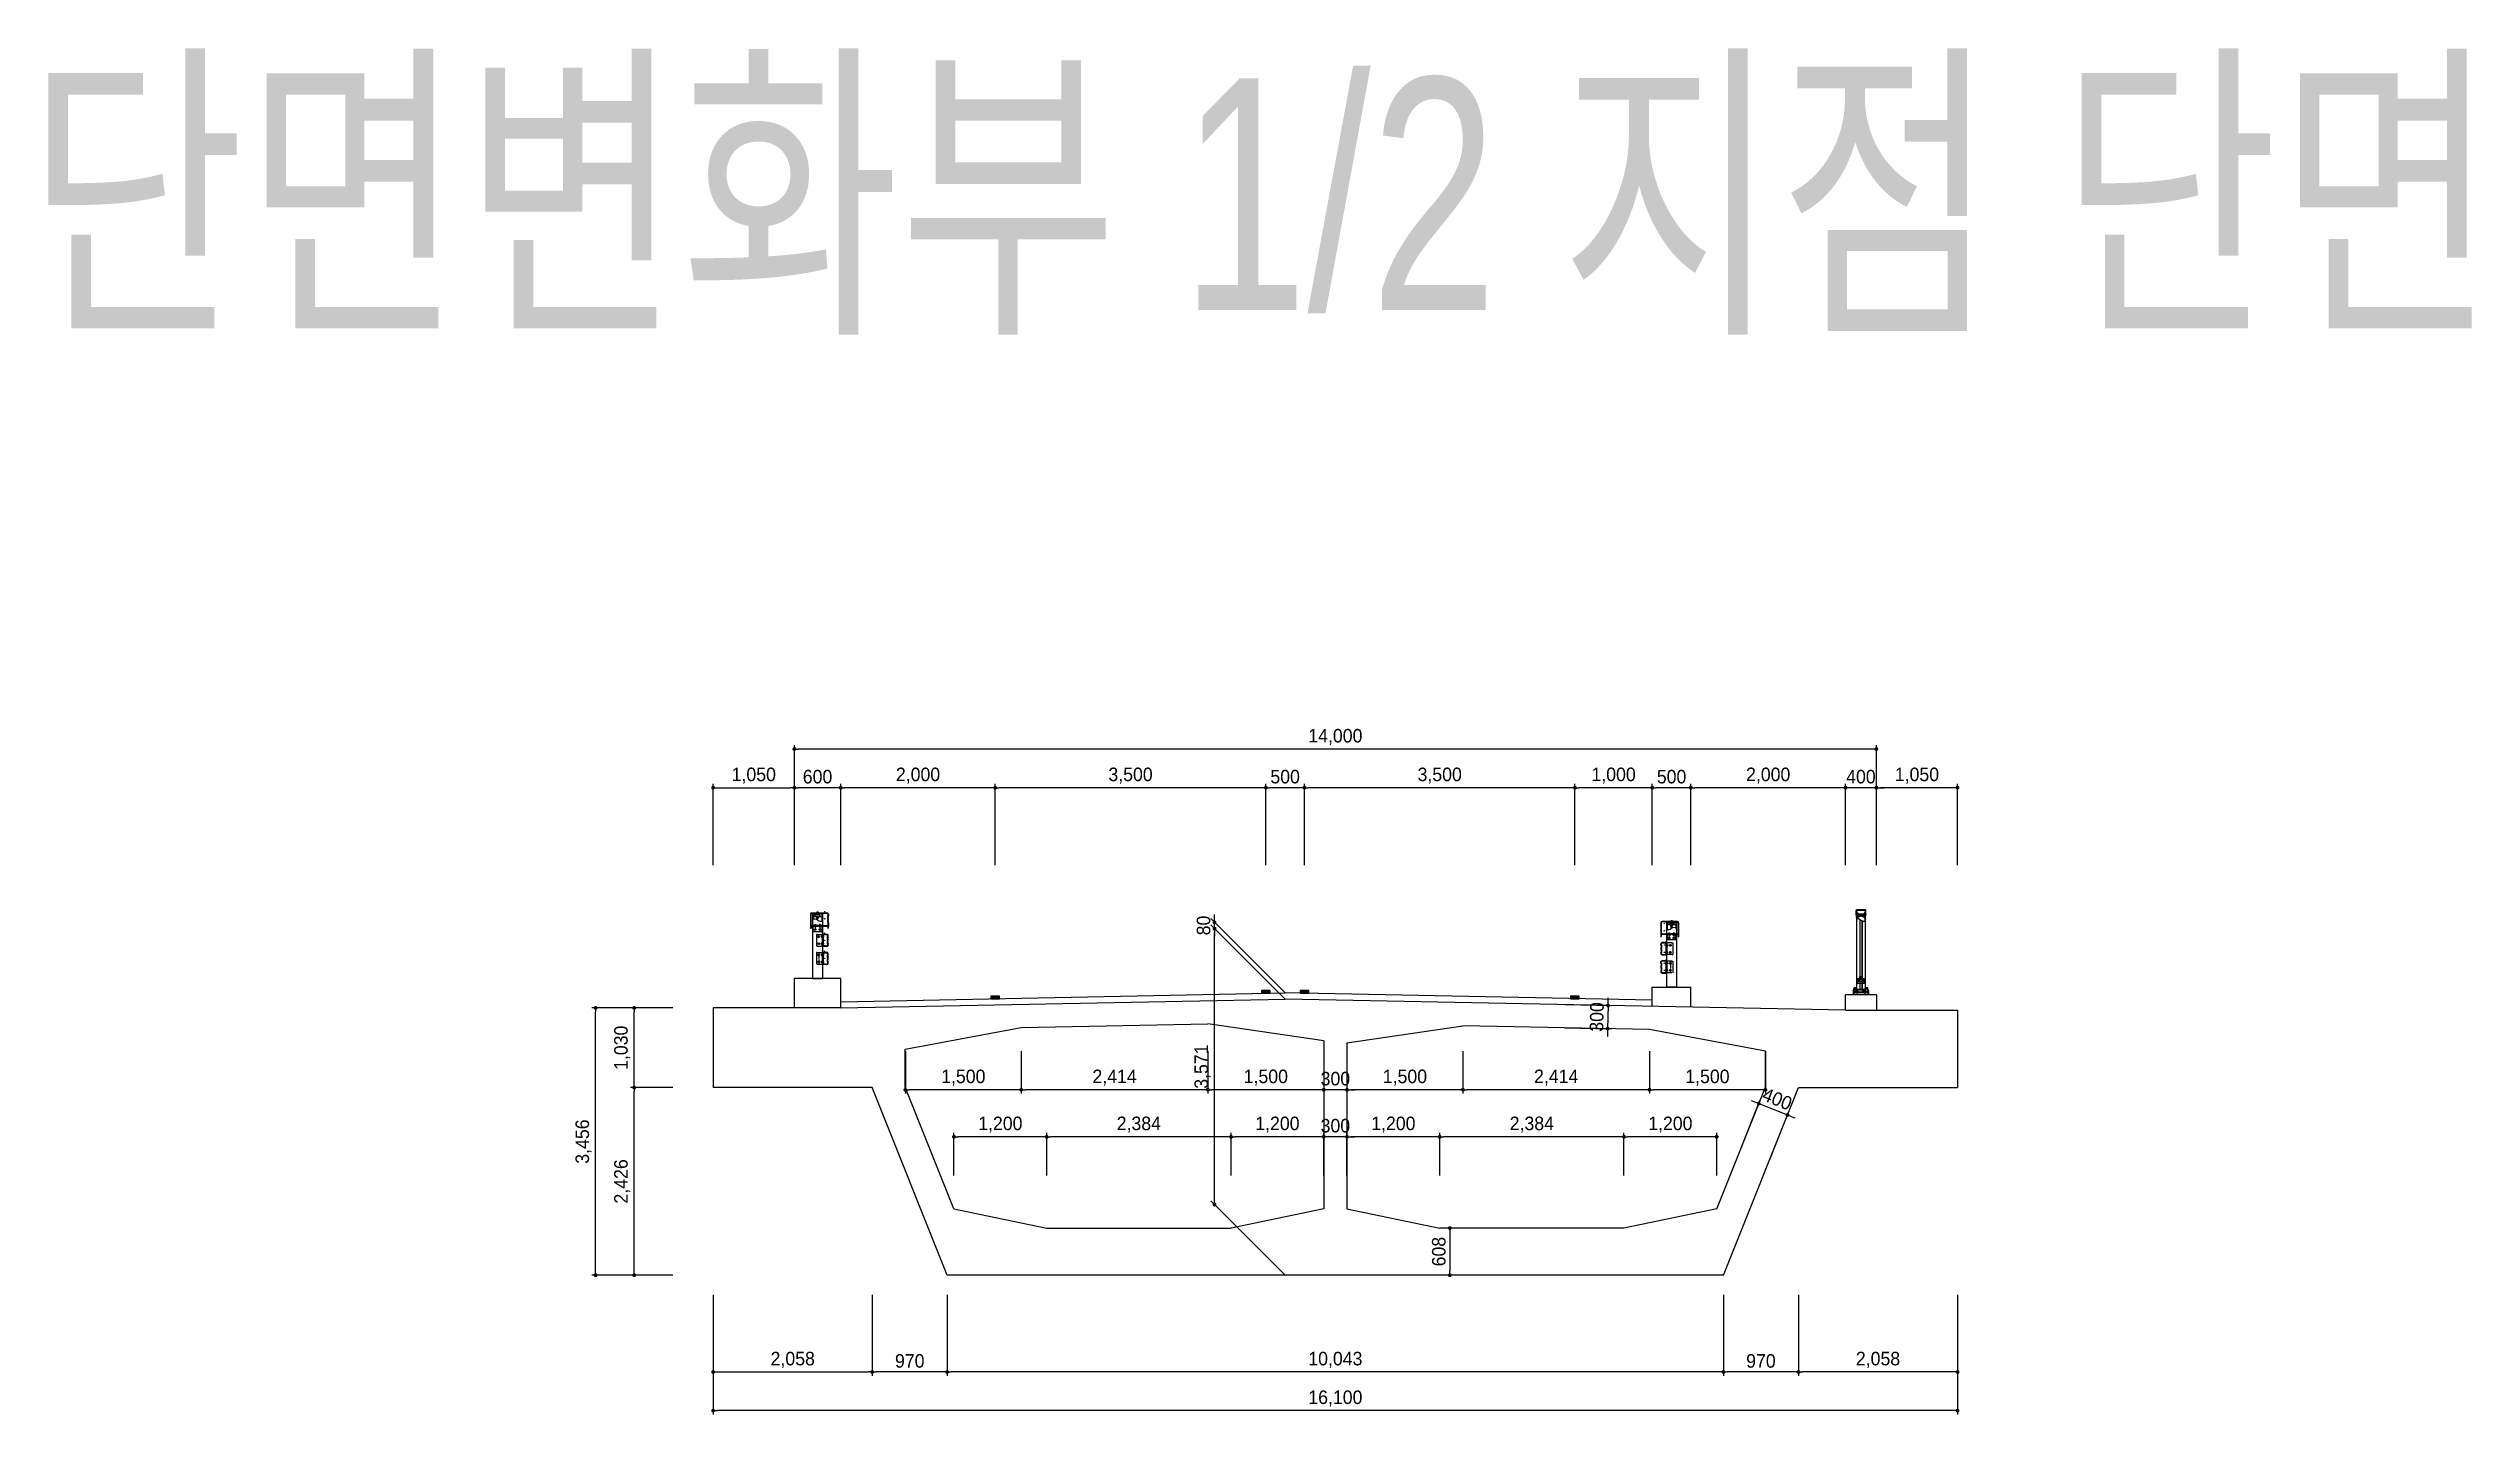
# Model space of a CAD drawing. Header units: millimetres. Extents: x 4807 to 36159, y 15286 to 32954.
import ezdxf
from ezdxf.enums import TextEntityAlignment as Align

# ---------------------------------------------------------------- set-up
doc = ezdxf.new("R2010")
doc.units = ezdxf.units.MM
doc.linetypes.add('CENTER', pattern=[2, 1.25, -0.25, 0.25, -0.25])
doc.linetypes.add('CENTER2', pattern=[1.125, 0.75, -0.125, 0.125, -0.125])
for name, color, linetype in [('3', 3, 'Continuous'), ('7', 7, 'Continuous'), ('BARRIER', 7, 'Continuous'), ('DIM', 1, 'Continuous'), ('DIM1', 1, 'Continuous'), ('T25', 7, 'Continuous')]:
    doc.layers.add(name, color=color, linetype=linetype)
doc.styles.add('HY중고딕', font='H2GTRM_0.TTF')
doc.styles.add('돋움', font='Dotum.ttf')
doc.dimstyles.new('일반도면_0050', dxfattribs={"dimtxt": 175, "dimasz": 50, "dimexe": 50, "dimexo": 0, "dimgap": 50, "dimtad": 1, "dimdec": 0, "dimzin": 0, "dimdsep": 46, "dimlunit": 6, "dimtxsty": 'HY중고딕', "dimblk": 'DOT', "dimcen": -250, "dimclrd": 1, "dimclre": 1, "dimclrt": 7, "dimadec": 8, "dimazin": 0, "dimtfac": 1, "dimtdec": 4, "dimtix": 1, "dimtmove": 2, "dimatfit": 3, "dimfxl": 1, "dimfrac": 2, "dimtolj": 1, "dimtzin": 0, "dimarcsym": 0})

msp = doc.modelspace()

# ---------------------------------------------------------------- texts
at = {"layer": 'T25', "color": 6, "style": '돋움', "width": 0.75}
msp.add_text('단면변화부 1/2 지점 단면', height=3000, dxfattribs=at).set_placement((20502.7, 31069.8), align=Align.MIDDLE_CENTER)

# ---------------------------------------------------------------- blocks, each defined once
blk = doc.blocks.new('*X45')
at = {"color": 0}
for p, q in [((108.8, 286.8), (109.4, 287.5)), ((108.8, 286.9), (109.3, 287.5)), ((108.8, 287.1), (109.1, 287.5)), ((108.9, 286.7), (109.6, 287.4)), ((108.9, 286.6), (109.6, 287.3)), ((109.1, 286.5), (109.7, 287.2)), ((109.2, 286.5), (109.8, 287.1)), ((109.4, 286.5), (109.7, 286.9))]:
    blk.add_line(p, q, dxfattribs=at)
blk = doc.blocks.new('*X46')
at = {"color": 0}
for p, q in [((108.8, 286.8), (109.4, 287.5)), ((108.8, 286.9), (109.3, 287.5)), ((108.8, 287.1), (109.1, 287.5)), ((108.9, 286.7), (109.6, 287.4)), ((108.9, 286.6), (109.6, 287.3)), ((109.1, 286.5), (109.7, 287.2)), ((109.2, 286.5), (109.8, 287.1)), ((109.4, 286.5), (109.7, 286.9))]:
    blk.add_line(p, q, dxfattribs=at)
blk = doc.blocks.new('*X48')
at = {"color": 0}
for p, q in [((101.7, 123.7), (101.2, 124.2)), ((101.7, 121.1), (101.2, 121.6)), ((101.7, 118.4), (101.2, 118.9)), ((101.7, 115.8), (101.2, 116.3)), ((102.6, 114.9), (102.1, 115.4)), ((103.7, 124.4), (103.2, 124.9)), ((105.2, 114.9), (104.7, 115.4)), ((106.2, 127.2), (105.3, 128)), ((106.8, 123.9), (105.3, 125.4)), ((107.9, 114.9), (107.4, 115.4)), ((109.5, 123.9), (109, 124.4)), ((110.5, 114.9), (110, 115.4)), ((112, 124), (111.6, 124.4)), ((113.2, 114.9), (112.7, 115.4)), ((114.3, 124.4), (113.8, 124.9)), ((115.7, 115), (115.3, 115.4)), ((116.2, 122.5), (115.7, 123)), ((116.2, 119.8), (115.7, 120.3)), ((116.2, 117.2), (115.7, 117.7))]:
    blk.add_line(p, q, dxfattribs=at)
blk = doc.blocks.new('*X47')
at = {"color": 0}
for p, q in [((94.5, 105.1), (95.1, 105.7)), ((96.6, 104.5), (97.7, 105.7)), ((99.2, 104.5), (99.5, 104.8)), ((106.6, 127.8), (108.1, 129.4)), ((106.6, 125.1), (108.7, 127.2)), ((108.4, 124.4), (108.7, 124.6)), ((108.7, 127.2), (110.7, 129.3)), ((108.7, 124.6), (110.7, 126.7)), ((117.8, 104.6), (118.9, 105.7)), ((120.4, 104.5), (121.6, 105.7)), ((122.1, 103.6), (123, 104.5)), ((92, 97.3), (93.4, 98.7)), ((92, 94.6), (93.2, 95.8)), ((92, 92), (93.2, 93.2)), ((92.5, 89.9), (93.2, 90.5)), ((93, 101), (95, 102.9)), ((122.8, 101.6), (123.7, 102.5)), ((123.5, 99.7), (124.5, 100.6)), ((124.2, 97.6), (125.2, 98.6)), ((124.2, 95), (125.3, 96.2)), ((124.2, 92.3), (125.3, 93.5)), ((124.3, 89.9), (125.3, 90.9))]:
    blk.add_line(p, q, dxfattribs=at)
blk = doc.blocks.new('_Dot')
at = {"layer": 'DIM'}
blk.add_line((0, 0), (-1, 0), dxfattribs=at)
at = {"layer": 'DIM', "const_width": 0.5}
blk.add_lwpolyline([(-0.25, 0, 1), (0.25, 0, 1)], format="xyb", close=True, dxfattribs=at)
blk = doc.blocks.new('*D90')
at = {"layer": 'DEFPOINTS', "color": 0, "transparency": 16777216}
for p in [(14458, 23893), (14458, 23393), (28458, 23393)]:
    blk.add_point(p, dxfattribs=at)
at = {"layer": 'DIM1', "color": 1, "lineweight": -2, "transparency": 16777216}
for p, q in [((14458, 23393), (14458, 23943)), ((28408, 23893), (14508, 23893)), ((28458, 23393), (28458, 23943))]:
    blk.add_line(p, q, dxfattribs=at)
at = {"layer": 'DIM1', "color": 1, "lineweight": -2, "transparency": 16777216, "xscale": 50, "yscale": 50, "zscale": 50, "rotation": 180}
blk.add_blockref('_Dot', (14458, 23893), dxfattribs=at)
at = {"layer": 'DIM1', "color": 1, "lineweight": -2, "transparency": 16777216, "xscale": 50, "yscale": 50, "zscale": 50}
blk.add_blockref('_Dot', (28458, 23893), dxfattribs=at)
at = {"layer": 'DIM1', "color": 7, "transparency": 16777216, "insert": (21458, 24049), "char_height": 175, "attachment_point": 5, "style": 'HY중고딕'}
blk.add_mtext('\\A1;14,000', dxfattribs=at)
blk = doc.blocks.new('*D91')
at = {"layer": 'DEFPOINTS', "color": 0, "transparency": 16777216}
for p in [(28058, 23393), (28058, 22393), (28458, 22393)]:
    blk.add_point(p, dxfattribs=at)
at = {"layer": 'DIM1', "color": 1, "lineweight": -2, "transparency": 16777216}
for p, q in [((28008, 23393), (27958, 23393)), ((28058, 22393), (28058, 23443)), ((28458, 23393), (28058, 23393)), ((28458, 22393), (28458, 23443)), ((28508, 23393), (28558, 23393))]:
    blk.add_line(p, q, dxfattribs=at)
at = {"layer": 'DIM1', "color": 1, "lineweight": -2, "transparency": 16777216, "xscale": 50, "yscale": 50, "zscale": 50}
blk.add_blockref('_Dot', (28058, 23393), dxfattribs=at)
at = {"layer": 'DIM1', "color": 1, "lineweight": -2, "transparency": 16777216, "xscale": 50, "yscale": 50, "zscale": 50, "rotation": 180}
blk.add_blockref('_Dot', (28458, 23393), dxfattribs=at)
at = {"layer": 'DIM1', "color": 7, "transparency": 16777216, "insert": (28258, 23535), "char_height": 175, "attachment_point": 5, "style": 'HY중고딕'}
blk.add_mtext('\\A1;400', dxfattribs=at)
blk = doc.blocks.new('*D92')
at = {"layer": 'DEFPOINTS', "color": 0, "transparency": 16777216}
for p in [(24558, 23393), (24558, 22393), (25558, 22393)]:
    blk.add_point(p, dxfattribs=at)
at = {"layer": 'DIM1', "color": 1, "lineweight": -2, "transparency": 16777216}
for p, q in [((24558, 22393), (24558, 23443)), ((25508, 23393), (24608, 23393)), ((25558, 22393), (25558, 23443))]:
    blk.add_line(p, q, dxfattribs=at)
at = {"layer": 'DIM1', "color": 1, "lineweight": -2, "transparency": 16777216, "xscale": 50, "yscale": 50, "zscale": 50, "rotation": 180}
blk.add_blockref('_Dot', (24558, 23393), dxfattribs=at)
at = {"layer": 'DIM1', "color": 1, "lineweight": -2, "transparency": 16777216, "xscale": 50, "yscale": 50, "zscale": 50}
blk.add_blockref('_Dot', (25558, 23393), dxfattribs=at)
at = {"layer": 'DIM1', "color": 7, "transparency": 16777216, "insert": (25058, 23549), "char_height": 175, "attachment_point": 5, "style": 'HY중고딕'}
blk.add_mtext('\\A1;1,000', dxfattribs=at)
blk = doc.blocks.new('*D93')
at = {"layer": 'DEFPOINTS', "color": 0, "transparency": 16777216}
for p in [(21058, 23393), (21058, 22393), (24558, 22393)]:
    blk.add_point(p, dxfattribs=at)
at = {"layer": 'DIM1', "color": 1, "lineweight": -2, "transparency": 16777216}
for p, q in [((21058, 22393), (21058, 23443)), ((24508, 23393), (21108, 23393)), ((24558, 22393), (24558, 23443))]:
    blk.add_line(p, q, dxfattribs=at)
at = {"layer": 'DIM1', "color": 1, "lineweight": -2, "transparency": 16777216, "xscale": 50, "yscale": 50, "zscale": 50, "rotation": 180}
blk.add_blockref('_Dot', (21058, 23393), dxfattribs=at)
at = {"layer": 'DIM1', "color": 1, "lineweight": -2, "transparency": 16777216, "xscale": 50, "yscale": 50, "zscale": 50}
blk.add_blockref('_Dot', (24558, 23393), dxfattribs=at)
at = {"layer": 'DIM1', "color": 7, "transparency": 16777216, "insert": (22808, 23549), "char_height": 175, "attachment_point": 5, "style": 'HY중고딕'}
blk.add_mtext('\\A1;3,500', dxfattribs=at)
blk = doc.blocks.new('*D94')
at = {"layer": 'DEFPOINTS', "color": 0, "transparency": 16777216}
for p in [(20558, 23393), (20558, 22393), (21058, 22393)]:
    blk.add_point(p, dxfattribs=at)
at = {"layer": 'DIM1', "color": 1, "lineweight": -2, "transparency": 16777216}
for p, q in [((20558, 22393), (20558, 23443)), ((21008, 23393), (20608, 23393)), ((21058, 22393), (21058, 23443))]:
    blk.add_line(p, q, dxfattribs=at)
at = {"layer": 'DIM1', "color": 1, "lineweight": -2, "transparency": 16777216, "xscale": 50, "yscale": 50, "zscale": 50, "rotation": 180}
blk.add_blockref('_Dot', (20558, 23393), dxfattribs=at)
at = {"layer": 'DIM1', "color": 1, "lineweight": -2, "transparency": 16777216, "xscale": 50, "yscale": 50, "zscale": 50}
blk.add_blockref('_Dot', (21058, 23393), dxfattribs=at)
at = {"layer": 'DIM1', "color": 7, "transparency": 16777216, "insert": (20808, 23535), "char_height": 175, "attachment_point": 5, "style": 'HY중고딕'}
blk.add_mtext('\\A1;500', dxfattribs=at)
blk = doc.blocks.new('*D95')
at = {"layer": 'DEFPOINTS', "color": 0, "transparency": 16777216}
for p in [(17058, 23393), (17058, 22393), (20558, 22393)]:
    blk.add_point(p, dxfattribs=at)
at = {"layer": 'DIM1', "color": 1, "lineweight": -2, "transparency": 16777216}
for p, q in [((17058, 22393), (17058, 23443)), ((20508, 23393), (17108, 23393)), ((20558, 22393), (20558, 23443))]:
    blk.add_line(p, q, dxfattribs=at)
at = {"layer": 'DIM1', "color": 1, "lineweight": -2, "transparency": 16777216, "xscale": 50, "yscale": 50, "zscale": 50, "rotation": 180}
blk.add_blockref('_Dot', (17058, 23393), dxfattribs=at)
at = {"layer": 'DIM1', "color": 1, "lineweight": -2, "transparency": 16777216, "xscale": 50, "yscale": 50, "zscale": 50}
blk.add_blockref('_Dot', (20558, 23393), dxfattribs=at)
at = {"layer": 'DIM1', "color": 7, "transparency": 16777216, "insert": (18808, 23549), "char_height": 175, "attachment_point": 5, "style": 'HY중고딕'}
blk.add_mtext('\\A1;3,500', dxfattribs=at)
blk = doc.blocks.new('*D96')
at = {"layer": 'DEFPOINTS', "color": 0, "transparency": 16777216}
for p in [(15058, 23393), (15058, 22393), (17058, 22393)]:
    blk.add_point(p, dxfattribs=at)
at = {"layer": 'DIM1', "color": 1, "lineweight": -2, "transparency": 16777216}
for p, q in [((15058, 22393), (15058, 23443)), ((17008, 23393), (15108, 23393)), ((17058, 22393), (17058, 23443))]:
    blk.add_line(p, q, dxfattribs=at)
at = {"layer": 'DIM1', "color": 1, "lineweight": -2, "transparency": 16777216, "xscale": 50, "yscale": 50, "zscale": 50, "rotation": 180}
blk.add_blockref('_Dot', (15058, 23393), dxfattribs=at)
at = {"layer": 'DIM1', "color": 1, "lineweight": -2, "transparency": 16777216, "xscale": 50, "yscale": 50, "zscale": 50}
blk.add_blockref('_Dot', (17058, 23393), dxfattribs=at)
at = {"layer": 'DIM1', "color": 7, "transparency": 16777216, "insert": (16058, 23549), "char_height": 175, "attachment_point": 5, "style": 'HY중고딕'}
blk.add_mtext('\\A1;2,000', dxfattribs=at)
blk = doc.blocks.new('*D97')
at = {"layer": 'DEFPOINTS', "color": 0, "transparency": 16777216}
for p in [(25558, 23393), (25558, 22393), (26058, 22393)]:
    blk.add_point(p, dxfattribs=at)
at = {"layer": 'DIM1', "color": 1, "lineweight": -2, "transparency": 16777216}
for p, q in [((25558, 22393), (25558, 23443)), ((26008, 23393), (25608, 23393)), ((26058, 22393), (26058, 23443))]:
    blk.add_line(p, q, dxfattribs=at)
at = {"layer": 'DIM1', "color": 1, "lineweight": -2, "transparency": 16777216, "xscale": 50, "yscale": 50, "zscale": 50, "rotation": 180}
blk.add_blockref('_Dot', (25558, 23393), dxfattribs=at)
at = {"layer": 'DIM1', "color": 1, "lineweight": -2, "transparency": 16777216, "xscale": 50, "yscale": 50, "zscale": 50}
blk.add_blockref('_Dot', (26058, 23393), dxfattribs=at)
at = {"layer": 'DIM1', "color": 7, "transparency": 16777216, "insert": (25808, 23535), "char_height": 175, "attachment_point": 5, "style": 'HY중고딕'}
blk.add_mtext('\\A1;500', dxfattribs=at)
blk = doc.blocks.new('*D98')
at = {"layer": 'DEFPOINTS', "color": 0, "transparency": 16777216}
for p in [(14458, 23393), (14458, 22393), (15058, 22393)]:
    blk.add_point(p, dxfattribs=at)
at = {"layer": 'DIM1', "color": 1, "lineweight": -2, "transparency": 16777216}
for p, q in [((14458, 22393), (14458, 23443)), ((15008, 23393), (14508, 23393)), ((15058, 22393), (15058, 23443))]:
    blk.add_line(p, q, dxfattribs=at)
at = {"layer": 'DIM1', "color": 1, "lineweight": -2, "transparency": 16777216, "xscale": 50, "yscale": 50, "zscale": 50, "rotation": 180}
blk.add_blockref('_Dot', (14458, 23393), dxfattribs=at)
at = {"layer": 'DIM1', "color": 1, "lineweight": -2, "transparency": 16777216, "xscale": 50, "yscale": 50, "zscale": 50}
blk.add_blockref('_Dot', (15058, 23393), dxfattribs=at)
at = {"layer": 'DIM1', "color": 7, "transparency": 16777216, "insert": (14758, 23535), "char_height": 175, "attachment_point": 5, "style": 'HY중고딕'}
blk.add_mtext('\\A1;600', dxfattribs=at)
blk = doc.blocks.new('*D99')
at = {"layer": 'DEFPOINTS', "color": 0, "transparency": 16777216}
for p in [(28458, 23393), (28458, 22393), (29508, 22393)]:
    blk.add_point(p, dxfattribs=at)
at = {"layer": 'DIM1', "color": 1, "lineweight": -2, "transparency": 16777216}
for p, q in [((28458, 22393), (28458, 23443)), ((29458, 23393), (28508, 23393)), ((29508, 22393), (29508, 23443))]:
    blk.add_line(p, q, dxfattribs=at)
at = {"layer": 'DIM1', "color": 1, "lineweight": -2, "transparency": 16777216, "xscale": 50, "yscale": 50, "zscale": 50, "rotation": 180}
blk.add_blockref('_Dot', (28458, 23393), dxfattribs=at)
at = {"layer": 'DIM1', "color": 1, "lineweight": -2, "transparency": 16777216, "xscale": 50, "yscale": 50, "zscale": 50}
blk.add_blockref('_Dot', (29508, 23393), dxfattribs=at)
at = {"layer": 'DIM1', "color": 7, "transparency": 16777216, "insert": (28983, 23549), "char_height": 175, "attachment_point": 5, "style": 'HY중고딕'}
blk.add_mtext('\\A1;1,050', dxfattribs=at)
blk = doc.blocks.new('*D100')
at = {"layer": 'DEFPOINTS', "color": 0, "transparency": 16777216}
for p in [(14458, 23393), (13408, 22393), (14458, 22393)]:
    blk.add_point(p, dxfattribs=at)
at = {"layer": 'DIM1', "color": 1, "lineweight": -2, "transparency": 16777216}
for p, q in [((13408, 22393), (13408, 23443)), ((13458, 23393), (14408, 23393)), ((14458, 22393), (14458, 23443))]:
    blk.add_line(p, q, dxfattribs=at)
at = {"layer": 'DIM1', "color": 1, "lineweight": -2, "transparency": 16777216, "xscale": 50, "yscale": 50, "zscale": 50, "rotation": 180}
blk.add_blockref('_Dot', (13408, 23393), dxfattribs=at)
at = {"layer": 'DIM1', "color": 1, "lineweight": -2, "transparency": 16777216, "xscale": 50, "yscale": 50, "zscale": 50}
blk.add_blockref('_Dot', (14458, 23393), dxfattribs=at)
at = {"layer": 'DIM1', "color": 7, "transparency": 16777216, "insert": (13933, 23549), "char_height": 175, "attachment_point": 5, "style": 'HY중고딕'}
blk.add_mtext('\\A1;1,050', dxfattribs=at)
blk = doc.blocks.new('*D101')
at = {"layer": 'DEFPOINTS', "color": 0, "transparency": 16777216}
for p in [(13408, 15836), (29508, 15836), (13408, 15336)]:
    blk.add_point(p, dxfattribs=at)
at = {"layer": 'DIM1', "color": 1, "lineweight": -2, "transparency": 16777216}
for p, q in [((13408, 15836), (13408, 15286)), ((29508, 15836), (29508, 15286)), ((29458, 15336), (13458, 15336))]:
    blk.add_line(p, q, dxfattribs=at)
at = {"layer": 'DIM1', "color": 1, "lineweight": -2, "transparency": 16777216, "xscale": 50, "yscale": 50, "zscale": 50, "rotation": 180}
blk.add_blockref('_Dot', (13408, 15336), dxfattribs=at)
at = {"layer": 'DIM1', "color": 1, "lineweight": -2, "transparency": 16777216, "xscale": 50, "yscale": 50, "zscale": 50}
blk.add_blockref('_Dot', (29508, 15336), dxfattribs=at)
at = {"layer": 'DIM1', "color": 7, "transparency": 16777216, "insert": (21458, 15493), "char_height": 175, "attachment_point": 5, "style": 'HY중고딕'}
blk.add_mtext('\\A1;16,100', dxfattribs=at)
blk = doc.blocks.new('*D102')
at = {"layer": 'DEFPOINTS', "color": 0, "transparency": 16777216}
for p in [(26479, 16836), (27450, 16836), (26479, 15836)]:
    blk.add_point(p, dxfattribs=at)
at = {"layer": 'DIM1', "color": 1, "lineweight": -2, "transparency": 16777216}
for p, q in [((26479, 16836), (26479, 15786)), ((27450, 16836), (27450, 15786)), ((27400, 15836), (26529, 15836))]:
    blk.add_line(p, q, dxfattribs=at)
at = {"layer": 'DIM1', "color": 1, "lineweight": -2, "transparency": 16777216, "xscale": 50, "yscale": 50, "zscale": 50, "rotation": 180}
blk.add_blockref('_Dot', (26479, 15836), dxfattribs=at)
at = {"layer": 'DIM1', "color": 1, "lineweight": -2, "transparency": 16777216, "xscale": 50, "yscale": 50, "zscale": 50}
blk.add_blockref('_Dot', (27450, 15836), dxfattribs=at)
at = {"layer": 'DIM1', "color": 7, "transparency": 16777216, "insert": (26964, 15978), "char_height": 175, "attachment_point": 5, "style": 'HY중고딕'}
blk.add_mtext('\\A1;970', dxfattribs=at)
blk = doc.blocks.new('*D103')
at = {"layer": 'DEFPOINTS', "color": 0, "transparency": 16777216}
for p in [(16436, 16836), (26479, 16836), (16436, 15836)]:
    blk.add_point(p, dxfattribs=at)
at = {"layer": 'DIM1', "color": 1, "lineweight": -2, "transparency": 16777216}
for p, q in [((16436, 16836), (16436, 15786)), ((26479, 16836), (26479, 15786)), ((26429, 15836), (16486, 15836))]:
    blk.add_line(p, q, dxfattribs=at)
at = {"layer": 'DIM1', "color": 1, "lineweight": -2, "transparency": 16777216, "xscale": 50, "yscale": 50, "zscale": 50, "rotation": 180}
blk.add_blockref('_Dot', (16436, 15836), dxfattribs=at)
at = {"layer": 'DIM1', "color": 1, "lineweight": -2, "transparency": 16777216, "xscale": 50, "yscale": 50, "zscale": 50}
blk.add_blockref('_Dot', (26479, 15836), dxfattribs=at)
at = {"layer": 'DIM1', "color": 7, "transparency": 16777216, "insert": (21458, 15993), "char_height": 175, "attachment_point": 5, "style": 'HY중고딕'}
blk.add_mtext('\\A1;10,043', dxfattribs=at)
blk = doc.blocks.new('*D104')
at = {"layer": 'DEFPOINTS', "color": 0, "transparency": 16777216}
for p in [(15466, 16836), (16436, 16836), (15466, 15836)]:
    blk.add_point(p, dxfattribs=at)
at = {"layer": 'DIM1', "color": 1, "lineweight": -2, "transparency": 16777216}
for p, q in [((15466, 16836), (15466, 15786)), ((16436, 16836), (16436, 15786)), ((16386, 15836), (15516, 15836))]:
    blk.add_line(p, q, dxfattribs=at)
at = {"layer": 'DIM1', "color": 1, "lineweight": -2, "transparency": 16777216, "xscale": 50, "yscale": 50, "zscale": 50, "rotation": 180}
blk.add_blockref('_Dot', (15466, 15836), dxfattribs=at)
at = {"layer": 'DIM1', "color": 1, "lineweight": -2, "transparency": 16777216, "xscale": 50, "yscale": 50, "zscale": 50}
blk.add_blockref('_Dot', (16436, 15836), dxfattribs=at)
at = {"layer": 'DIM1', "color": 7, "transparency": 16777216, "insert": (15951, 15978), "char_height": 175, "attachment_point": 5, "style": 'HY중고딕'}
blk.add_mtext('\\A1;970', dxfattribs=at)
blk = doc.blocks.new('*D105')
at = {"layer": 'DEFPOINTS', "color": 0, "transparency": 16777216}
for p in [(27450, 16836), (29508, 16836), (27450, 15836)]:
    blk.add_point(p, dxfattribs=at)
at = {"layer": 'DIM1', "color": 1, "lineweight": -2, "transparency": 16777216}
for p, q in [((27450, 16836), (27450, 15786)), ((29508, 16836), (29508, 15786)), ((29458, 15836), (27500, 15836))]:
    blk.add_line(p, q, dxfattribs=at)
at = {"layer": 'DIM1', "color": 1, "lineweight": -2, "transparency": 16777216, "xscale": 50, "yscale": 50, "zscale": 50, "rotation": 180}
blk.add_blockref('_Dot', (27450, 15836), dxfattribs=at)
at = {"layer": 'DIM1', "color": 1, "lineweight": -2, "transparency": 16777216, "xscale": 50, "yscale": 50, "zscale": 50}
blk.add_blockref('_Dot', (29508, 15836), dxfattribs=at)
at = {"layer": 'DIM1', "color": 7, "transparency": 16777216, "insert": (28479, 15993), "char_height": 175, "attachment_point": 5, "style": 'HY중고딕'}
blk.add_mtext('\\A1;2,058', dxfattribs=at)
blk = doc.blocks.new('*D106')
at = {"layer": 'DEFPOINTS', "color": 0, "transparency": 16777216}
for p in [(13408, 16836), (15466, 16836), (15466, 15836)]:
    blk.add_point(p, dxfattribs=at)
at = {"layer": 'DIM1', "color": 1, "lineweight": -2, "transparency": 16777216}
for p, q in [((13408, 16836), (13408, 15786)), ((15466, 16836), (15466, 15786)), ((13458, 15836), (15416, 15836))]:
    blk.add_line(p, q, dxfattribs=at)
at = {"layer": 'DIM1', "color": 1, "lineweight": -2, "transparency": 16777216, "xscale": 50, "yscale": 50, "zscale": 50, "rotation": 180}
blk.add_blockref('_Dot', (13408, 15836), dxfattribs=at)
at = {"layer": 'DIM1', "color": 1, "lineweight": -2, "transparency": 16777216, "xscale": 50, "yscale": 50, "zscale": 50}
blk.add_blockref('_Dot', (15466, 15836), dxfattribs=at)
at = {"layer": 'DIM1', "color": 7, "transparency": 16777216, "insert": (14437, 15993), "char_height": 175, "attachment_point": 5, "style": 'HY중고딕'}
blk.add_mtext('\\A1;2,058', dxfattribs=at)
blk = doc.blocks.new('*D107')
at = {"layer": 'DEFPOINTS', "color": 0, "transparency": 16777216}
for p in [(22808, 18878), (22808, 18378), (25192, 18378)]:
    blk.add_point(p, dxfattribs=at)
at = {"layer": 'DIM1', "color": 1, "lineweight": -2, "transparency": 16777216}
for p, q in [((22808, 18378), (22808, 18928)), ((25142, 18878), (22858, 18878)), ((25192, 18378), (25192, 18928))]:
    blk.add_line(p, q, dxfattribs=at)
at = {"layer": 'DIM1', "color": 1, "lineweight": -2, "transparency": 16777216, "xscale": 50, "yscale": 50, "zscale": 50, "rotation": 180}
blk.add_blockref('_Dot', (22808, 18878), dxfattribs=at)
at = {"layer": 'DIM1', "color": 1, "lineweight": -2, "transparency": 16777216, "xscale": 50, "yscale": 50, "zscale": 50}
blk.add_blockref('_Dot', (25192, 18878), dxfattribs=at)
at = {"layer": 'DIM1', "color": 7, "transparency": 16777216, "insert": (24000, 19035), "char_height": 175, "attachment_point": 5, "style": 'HY중고딕'}
blk.add_mtext('\\A1;2,384', dxfattribs=at)
blk = doc.blocks.new('*D108')
at = {"layer": 'DEFPOINTS', "color": 0, "transparency": 16777216}
for p in [(21608, 18878), (21608, 18378), (22808, 18378)]:
    blk.add_point(p, dxfattribs=at)
at = {"layer": 'DIM1', "color": 1, "lineweight": -2, "transparency": 16777216}
for p, q in [((21608, 18378), (21608, 18928)), ((22758, 18878), (21658, 18878)), ((22808, 18378), (22808, 18928))]:
    blk.add_line(p, q, dxfattribs=at)
at = {"layer": 'DIM1', "color": 1, "lineweight": -2, "transparency": 16777216, "xscale": 50, "yscale": 50, "zscale": 50, "rotation": 180}
blk.add_blockref('_Dot', (21608, 18878), dxfattribs=at)
at = {"layer": 'DIM1', "color": 1, "lineweight": -2, "transparency": 16777216, "xscale": 50, "yscale": 50, "zscale": 50}
blk.add_blockref('_Dot', (22808, 18878), dxfattribs=at)
at = {"layer": 'DIM1', "color": 7, "transparency": 16777216, "insert": (22208, 19035), "char_height": 175, "attachment_point": 5, "style": 'HY중고딕'}
blk.add_mtext('\\A1;1,200', dxfattribs=at)
blk = doc.blocks.new('*D109')
at = {"layer": 'DEFPOINTS', "color": 0, "transparency": 16777216}
for p in [(20108, 18878), (20108, 18378), (21308, 18378)]:
    blk.add_point(p, dxfattribs=at)
at = {"layer": 'DIM1', "color": 1, "lineweight": -2, "transparency": 16777216}
for p, q in [((20108, 18378), (20108, 18928)), ((21258, 18878), (20158, 18878)), ((21308, 18378), (21308, 18928))]:
    blk.add_line(p, q, dxfattribs=at)
at = {"layer": 'DIM1', "color": 1, "lineweight": -2, "transparency": 16777216, "xscale": 50, "yscale": 50, "zscale": 50, "rotation": 180}
blk.add_blockref('_Dot', (20108, 18878), dxfattribs=at)
at = {"layer": 'DIM1', "color": 1, "lineweight": -2, "transparency": 16777216, "xscale": 50, "yscale": 50, "zscale": 50}
blk.add_blockref('_Dot', (21308, 18878), dxfattribs=at)
at = {"layer": 'DIM1', "color": 7, "transparency": 16777216, "insert": (20708, 19035), "char_height": 175, "attachment_point": 5, "style": 'HY중고딕'}
blk.add_mtext('\\A1;1,200', dxfattribs=at)
blk = doc.blocks.new('*D110')
at = {"layer": 'DEFPOINTS', "color": 0, "transparency": 16777216}
for p in [(17723, 18878), (17723, 18378), (20108, 18378)]:
    blk.add_point(p, dxfattribs=at)
at = {"layer": 'DIM1', "color": 1, "lineweight": -2, "transparency": 16777216}
for p, q in [((17723, 18378), (17723, 18928)), ((20058, 18878), (17773, 18878)), ((20108, 18378), (20108, 18928))]:
    blk.add_line(p, q, dxfattribs=at)
at = {"layer": 'DIM1', "color": 1, "lineweight": -2, "transparency": 16777216, "xscale": 50, "yscale": 50, "zscale": 50, "rotation": 180}
blk.add_blockref('_Dot', (17723, 18878), dxfattribs=at)
at = {"layer": 'DIM1', "color": 1, "lineweight": -2, "transparency": 16777216, "xscale": 50, "yscale": 50, "zscale": 50}
blk.add_blockref('_Dot', (20108, 18878), dxfattribs=at)
at = {"layer": 'DIM1', "color": 7, "transparency": 16777216, "insert": (18915, 19035), "char_height": 175, "attachment_point": 5, "style": 'HY중고딕'}
blk.add_mtext('\\A1;2,384', dxfattribs=at)
blk = doc.blocks.new('*D111')
at = {"layer": 'DEFPOINTS', "color": 0, "transparency": 16777216}
for p in [(16523, 18878), (16523, 18378), (17723, 18378)]:
    blk.add_point(p, dxfattribs=at)
at = {"layer": 'DIM1', "color": 1, "lineweight": -2, "transparency": 16777216}
for p, q in [((16523, 18378), (16523, 18928)), ((17673, 18878), (16573, 18878)), ((17723, 18378), (17723, 18928))]:
    blk.add_line(p, q, dxfattribs=at)
at = {"layer": 'DIM1', "color": 1, "lineweight": -2, "transparency": 16777216, "xscale": 50, "yscale": 50, "zscale": 50, "rotation": 180}
blk.add_blockref('_Dot', (16523, 18878), dxfattribs=at)
at = {"layer": 'DIM1', "color": 1, "lineweight": -2, "transparency": 16777216, "xscale": 50, "yscale": 50, "zscale": 50}
blk.add_blockref('_Dot', (17723, 18878), dxfattribs=at)
at = {"layer": 'DIM1', "color": 7, "transparency": 16777216, "insert": (17123, 19035), "char_height": 175, "attachment_point": 5, "style": 'HY중고딕'}
blk.add_mtext('\\A1;1,200', dxfattribs=at)
blk = doc.blocks.new('*D112')
at = {"layer": 'DEFPOINTS', "color": 0, "transparency": 16777216}
for p in [(25192, 18878), (25192, 18378), (26392, 18378)]:
    blk.add_point(p, dxfattribs=at)
at = {"layer": 'DIM1', "color": 1, "lineweight": -2, "transparency": 16777216}
for p, q in [((25192, 18378), (25192, 18928)), ((26342, 18878), (25242, 18878)), ((26392, 18378), (26392, 18928))]:
    blk.add_line(p, q, dxfattribs=at)
at = {"layer": 'DIM1', "color": 1, "lineweight": -2, "transparency": 16777216, "xscale": 50, "yscale": 50, "zscale": 50, "rotation": 180}
blk.add_blockref('_Dot', (25192, 18878), dxfattribs=at)
at = {"layer": 'DIM1', "color": 1, "lineweight": -2, "transparency": 16777216, "xscale": 50, "yscale": 50, "zscale": 50}
blk.add_blockref('_Dot', (26392, 18878), dxfattribs=at)
at = {"layer": 'DIM1', "color": 7, "transparency": 16777216, "insert": (25792, 19035), "char_height": 175, "attachment_point": 5, "style": 'HY중고딕'}
blk.add_mtext('\\A1;1,200', dxfattribs=at)
blk = doc.blocks.new('*D113')
at = {"layer": 'DEFPOINTS', "color": 0, "transparency": 16777216}
for p in [(21308, 18878), (21308, 18378), (21608, 18378)]:
    blk.add_point(p, dxfattribs=at)
at = {"layer": 'DIM1', "color": 1, "lineweight": -2, "transparency": 16777216}
for p, q in [((21258, 18878), (21208, 18878)), ((21308, 18378), (21308, 18928)), ((21608, 18878), (21308, 18878)), ((21608, 18378), (21608, 18928)), ((21658, 18878), (21708, 18878))]:
    blk.add_line(p, q, dxfattribs=at)
at = {"layer": 'DIM1', "color": 1, "lineweight": -2, "transparency": 16777216, "xscale": 50, "yscale": 50, "zscale": 50}
blk.add_blockref('_Dot', (21308, 18878), dxfattribs=at)
at = {"layer": 'DIM1', "color": 1, "lineweight": -2, "transparency": 16777216, "xscale": 50, "yscale": 50, "zscale": 50, "rotation": 180}
blk.add_blockref('_Dot', (21608, 18878), dxfattribs=at)
at = {"layer": 'DIM1', "color": 7, "transparency": 16777216, "insert": (21458, 19021), "char_height": 175, "attachment_point": 5, "style": 'HY중고딕'}
blk.add_mtext('\\A1;300', dxfattribs=at)
blk = doc.blocks.new('*D114')
at = {"layer": 'DEFPOINTS', "color": 0, "transparency": 16777216}
for p in [(23108, 19986), (25522, 19986), (23108, 19486)]:
    blk.add_point(p, dxfattribs=at)
at = {"layer": 'DIM1', "color": 1, "lineweight": -2, "transparency": 16777216}
for p, q in [((23108, 19986), (23108, 19436)), ((25522, 19986), (25522, 19436)), ((25472, 19486), (23158, 19486))]:
    blk.add_line(p, q, dxfattribs=at)
at = {"layer": 'DIM1', "color": 1, "lineweight": -2, "transparency": 16777216, "xscale": 50, "yscale": 50, "zscale": 50, "rotation": 180}
blk.add_blockref('_Dot', (23108, 19486), dxfattribs=at)
at = {"layer": 'DIM1', "color": 1, "lineweight": -2, "transparency": 16777216, "xscale": 50, "yscale": 50, "zscale": 50}
blk.add_blockref('_Dot', (25522, 19486), dxfattribs=at)
at = {"layer": 'DIM1', "color": 7, "transparency": 16777216, "insert": (24315, 19643), "char_height": 175, "attachment_point": 5, "style": 'HY중고딕'}
blk.add_mtext('\\A1;2,414', dxfattribs=at)
blk = doc.blocks.new('*D115')
at = {"layer": 'DEFPOINTS', "color": 0, "transparency": 16777216}
for p in [(21608, 19986), (23108, 19986), (21608, 19486)]:
    blk.add_point(p, dxfattribs=at)
at = {"layer": 'DIM1', "color": 1, "lineweight": -2, "transparency": 16777216}
for p, q in [((21608, 19986), (21608, 19436)), ((23108, 19986), (23108, 19436)), ((23058, 19486), (21658, 19486))]:
    blk.add_line(p, q, dxfattribs=at)
at = {"layer": 'DIM1', "color": 1, "lineweight": -2, "transparency": 16777216, "xscale": 50, "yscale": 50, "zscale": 50, "rotation": 180}
blk.add_blockref('_Dot', (21608, 19486), dxfattribs=at)
at = {"layer": 'DIM1', "color": 1, "lineweight": -2, "transparency": 16777216, "xscale": 50, "yscale": 50, "zscale": 50}
blk.add_blockref('_Dot', (23108, 19486), dxfattribs=at)
at = {"layer": 'DIM1', "color": 7, "transparency": 16777216, "insert": (22358, 19643), "char_height": 175, "attachment_point": 5, "style": 'HY중고딕'}
blk.add_mtext('\\A1;1,500', dxfattribs=at)
blk = doc.blocks.new('*D116')
at = {"layer": 'DEFPOINTS', "color": 0, "transparency": 16777216}
for p in [(19808, 19986), (21308, 19986), (19808, 19486)]:
    blk.add_point(p, dxfattribs=at)
at = {"layer": 'DIM1', "color": 1, "lineweight": -2, "transparency": 16777216}
for p, q in [((19808, 19986), (19808, 19436)), ((21308, 19986), (21308, 19436)), ((21258, 19486), (19858, 19486))]:
    blk.add_line(p, q, dxfattribs=at)
at = {"layer": 'DIM1', "color": 1, "lineweight": -2, "transparency": 16777216, "xscale": 50, "yscale": 50, "zscale": 50, "rotation": 180}
blk.add_blockref('_Dot', (19808, 19486), dxfattribs=at)
at = {"layer": 'DIM1', "color": 1, "lineweight": -2, "transparency": 16777216, "xscale": 50, "yscale": 50, "zscale": 50}
blk.add_blockref('_Dot', (21308, 19486), dxfattribs=at)
at = {"layer": 'DIM1', "color": 7, "transparency": 16777216, "insert": (20558, 19643), "char_height": 175, "attachment_point": 5, "style": 'HY중고딕'}
blk.add_mtext('\\A1;1,500', dxfattribs=at)
blk = doc.blocks.new('*D117')
at = {"layer": 'DEFPOINTS', "color": 0, "transparency": 16777216}
for p in [(17394, 19986), (19808, 19986), (17394, 19486)]:
    blk.add_point(p, dxfattribs=at)
at = {"layer": 'DIM1', "color": 1, "lineweight": -2, "transparency": 16777216}
for p, q in [((17394, 19986), (17394, 19436)), ((19808, 19986), (19808, 19436)), ((19758, 19486), (17444, 19486))]:
    blk.add_line(p, q, dxfattribs=at)
at = {"layer": 'DIM1', "color": 1, "lineweight": -2, "transparency": 16777216, "xscale": 50, "yscale": 50, "zscale": 50, "rotation": 180}
blk.add_blockref('_Dot', (17394, 19486), dxfattribs=at)
at = {"layer": 'DIM1', "color": 1, "lineweight": -2, "transparency": 16777216, "xscale": 50, "yscale": 50, "zscale": 50}
blk.add_blockref('_Dot', (19808, 19486), dxfattribs=at)
at = {"layer": 'DIM1', "color": 7, "transparency": 16777216, "insert": (18601, 19643), "char_height": 175, "attachment_point": 5, "style": 'HY중고딕'}
blk.add_mtext('\\A1;2,414', dxfattribs=at)
blk = doc.blocks.new('*D118')
at = {"layer": 'DEFPOINTS', "color": 0, "transparency": 16777216}
for p in [(15894, 19986), (17394, 19986), (15894, 19486)]:
    blk.add_point(p, dxfattribs=at)
at = {"layer": 'DIM1', "color": 1, "lineweight": -2, "transparency": 16777216}
for p, q in [((15894, 19986), (15894, 19436)), ((17394, 19986), (17394, 19436)), ((17344, 19486), (15944, 19486))]:
    blk.add_line(p, q, dxfattribs=at)
at = {"layer": 'DIM1', "color": 1, "lineweight": -2, "transparency": 16777216, "xscale": 50, "yscale": 50, "zscale": 50, "rotation": 180}
blk.add_blockref('_Dot', (15894, 19486), dxfattribs=at)
at = {"layer": 'DIM1', "color": 1, "lineweight": -2, "transparency": 16777216, "xscale": 50, "yscale": 50, "zscale": 50}
blk.add_blockref('_Dot', (17394, 19486), dxfattribs=at)
at = {"layer": 'DIM1', "color": 7, "transparency": 16777216, "insert": (16644, 19643), "char_height": 175, "attachment_point": 5, "style": 'HY중고딕'}
blk.add_mtext('\\A1;1,500', dxfattribs=at)
blk = doc.blocks.new('*D119')
at = {"layer": 'DEFPOINTS', "color": 0, "transparency": 16777216}
for p in [(25522, 19986), (27022, 19986), (25522, 19486)]:
    blk.add_point(p, dxfattribs=at)
at = {"layer": 'DIM1', "color": 1, "lineweight": -2, "transparency": 16777216}
for p, q in [((25522, 19986), (25522, 19436)), ((27022, 19986), (27022, 19436)), ((26972, 19486), (25572, 19486))]:
    blk.add_line(p, q, dxfattribs=at)
at = {"layer": 'DIM1', "color": 1, "lineweight": -2, "transparency": 16777216, "xscale": 50, "yscale": 50, "zscale": 50, "rotation": 180}
blk.add_blockref('_Dot', (25522, 19486), dxfattribs=at)
at = {"layer": 'DIM1', "color": 1, "lineweight": -2, "transparency": 16777216, "xscale": 50, "yscale": 50, "zscale": 50}
blk.add_blockref('_Dot', (27022, 19486), dxfattribs=at)
at = {"layer": 'DIM1', "color": 7, "transparency": 16777216, "insert": (26272, 19643), "char_height": 175, "attachment_point": 5, "style": 'HY중고딕'}
blk.add_mtext('\\A1;1,500', dxfattribs=at)
blk = doc.blocks.new('*D120')
at = {"layer": 'DEFPOINTS', "color": 0, "transparency": 16777216}
for p in [(21308, 19986), (21608, 19986), (21308, 19486)]:
    blk.add_point(p, dxfattribs=at)
at = {"layer": 'DIM1', "color": 1, "lineweight": -2, "transparency": 16777216}
for p, q in [((21308, 19986), (21308, 19436)), ((21608, 19986), (21608, 19436)), ((21258, 19486), (21208, 19486)), ((21608, 19486), (21308, 19486)), ((21658, 19486), (21708, 19486))]:
    blk.add_line(p, q, dxfattribs=at)
at = {"layer": 'DIM1', "color": 1, "lineweight": -2, "transparency": 16777216, "xscale": 50, "yscale": 50, "zscale": 50}
blk.add_blockref('_Dot', (21308, 19486), dxfattribs=at)
at = {"layer": 'DIM1', "color": 1, "lineweight": -2, "transparency": 16777216, "xscale": 50, "yscale": 50, "zscale": 50, "rotation": 180}
blk.add_blockref('_Dot', (21608, 19486), dxfattribs=at)
at = {"layer": 'DIM1', "color": 7, "transparency": 16777216, "insert": (21458, 19629), "char_height": 175, "attachment_point": 5, "style": 'HY중고딕'}
blk.add_mtext('\\A1;300', dxfattribs=at)
blk = doc.blocks.new('*D121')
at = {"layer": 'DEFPOINTS', "color": 0, "transparency": 16777216}
for p in [(26058, 23393), (26058, 22393), (28058, 22393)]:
    blk.add_point(p, dxfattribs=at)
at = {"layer": 'DIM1', "color": 1, "lineweight": -2, "transparency": 16777216}
for p, q in [((26058, 22393), (26058, 23443)), ((28008, 23393), (26108, 23393)), ((28058, 22393), (28058, 23443))]:
    blk.add_line(p, q, dxfattribs=at)
at = {"layer": 'DIM1', "color": 1, "lineweight": -2, "transparency": 16777216, "xscale": 50, "yscale": 50, "zscale": 50, "rotation": 180}
blk.add_blockref('_Dot', (26058, 23393), dxfattribs=at)
at = {"layer": 'DIM1', "color": 1, "lineweight": -2, "transparency": 16777216, "xscale": 50, "yscale": 50, "zscale": 50}
blk.add_blockref('_Dot', (28058, 23393), dxfattribs=at)
at = {"layer": 'DIM1', "color": 7, "transparency": 16777216, "insert": (27058, 23549), "char_height": 175, "attachment_point": 5, "style": 'HY중고딕'}
blk.add_mtext('\\A1;2,000', dxfattribs=at)
blk = doc.blocks.new('*D122')
at = {"layer": 'DEFPOINTS', "color": 0, "transparency": 16777216}
for p in [(12386, 20544), (12886, 20544), (12886, 19514)]:
    blk.add_point(p, dxfattribs=at)
at = {"layer": 'DIM1', "color": 1, "lineweight": -2, "transparency": 16777216}
for p, q in [((12886, 20544), (12336, 20544)), ((12386, 19564), (12386, 20494)), ((12886, 19514), (12336, 19514))]:
    blk.add_line(p, q, dxfattribs=at)
at = {"layer": 'DIM1', "color": 1, "lineweight": -2, "transparency": 16777216, "xscale": 50, "yscale": 50, "zscale": 50}
for p, rotation in [((12386, 20544), 90), ((12386, 19514), 270)]:
    blk.add_blockref('_Dot', p, dxfattribs=dict(at, rotation=rotation))
at = {"layer": 'DIM1', "color": 7, "transparency": 16777216, "insert": (12230, 20029), "char_height": 175, "attachment_point": 5, "rotation": 90, "style": 'HY중고딕'}
blk.add_mtext('\\A1;1,030', dxfattribs=at)
blk = doc.blocks.new('*D123')
at = {"layer": 'DEFPOINTS', "color": 0, "transparency": 16777216}
for p in [(12386, 19514), (12886, 19514), (12886, 17088)]:
    blk.add_point(p, dxfattribs=at)
at = {"layer": 'DIM1', "color": 1, "lineweight": -2, "transparency": 16777216}
for p, q in [((12886, 19514), (12336, 19514)), ((12386, 17138), (12386, 19464)), ((12886, 17088), (12336, 17088))]:
    blk.add_line(p, q, dxfattribs=at)
at = {"layer": 'DIM1', "color": 1, "lineweight": -2, "transparency": 16777216, "xscale": 50, "yscale": 50, "zscale": 50}
for p, rotation in [((12386, 19514), 90), ((12386, 17088), 270)]:
    blk.add_blockref('_Dot', p, dxfattribs=dict(at, rotation=rotation))
at = {"layer": 'DIM1', "color": 7, "transparency": 16777216, "insert": (12230, 18301), "char_height": 175, "attachment_point": 5, "rotation": 90, "style": 'HY중고딕'}
blk.add_mtext('\\A1;2,426', dxfattribs=at)
blk = doc.blocks.new('*D124')
at = {"layer": 'DEFPOINTS', "color": 0, "transparency": 16777216}
for p in [(11886, 20544), (12386, 20544), (12386, 17088)]:
    blk.add_point(p, dxfattribs=at)
at = {"layer": 'DIM1', "color": 1, "lineweight": -2, "transparency": 16777216}
for p, q in [((12386, 20544), (11836, 20544)), ((11886, 17138), (11886, 20494)), ((12386, 17088), (11836, 17088))]:
    blk.add_line(p, q, dxfattribs=at)
at = {"layer": 'DIM1', "color": 1, "lineweight": -2, "transparency": 16777216, "xscale": 50, "yscale": 50, "zscale": 50}
for p, rotation in [((11886, 20544), 90), ((11886, 17088), 270)]:
    blk.add_blockref('_Dot', p, dxfattribs=dict(at, rotation=rotation))
at = {"layer": 'DIM1', "color": 7, "transparency": 16777216, "insert": (11730, 18816), "char_height": 175, "attachment_point": 5, "rotation": 90, "style": 'HY중고딕'}
blk.add_mtext('\\A1;3,456', dxfattribs=at)
blk = doc.blocks.new('*D125')
at = {"layer": 'DEFPOINTS', "color": 0, "transparency": 16777216}
for p in [(19895, 21571), (20808, 20659), (20808, 17088)]:
    blk.add_point(p, dxfattribs=at)
at = {"layer": 'DIM1', "color": 1, "lineweight": -2, "transparency": 16777216}
for p, q in [((20808, 20659), (19845, 21621)), ((19895, 18051), (19895, 21521)), ((20808, 17088), (19845, 18051))]:
    blk.add_line(p, q, dxfattribs=at)
at = {"layer": 'DIM1', "color": 1, "lineweight": -2, "transparency": 16777216, "xscale": 50, "yscale": 50, "zscale": 50}
for p, rotation in [((19895, 21571), 90), ((19895, 18001), 270)]:
    blk.add_blockref('_Dot', p, dxfattribs=dict(at, rotation=rotation))
at = {"layer": 'DIM1', "color": 7, "transparency": 16777216, "insert": (19739, 19786), "char_height": 175, "attachment_point": 5, "rotation": 90, "style": 'HY중고딕'}
blk.add_mtext('\\A1;3,571', dxfattribs=at)
blk = doc.blocks.new('*D127')
at = {"layer": 'DEFPOINTS', "color": 0, "transparency": 16777216}
for p in [(24433, 20587), (24427, 20287), (24980, 20276)]:
    blk.add_point(p, dxfattribs=at)
at = {"layer": 'DIM1', "color": 1, "lineweight": -2, "transparency": 16777216}
for p, q in [((24433, 20587), (25036, 20574)), ((24986, 20575), (24980, 20276)), ((24987, 20625), (24988, 20675)), ((24427, 20287), (25030, 20275)), ((24979, 20226), (24978, 20176))]:
    blk.add_line(p, q, dxfattribs=at)
at = {"layer": 'DIM1', "color": 1, "lineweight": -2, "transparency": 16777216, "xscale": 50, "yscale": 50, "zscale": 50}
for p, rotation in [((24986, 20575), 268.8542371635894), ((24980, 20276), 88.85423716358937)]:
    blk.add_blockref('_Dot', p, dxfattribs=dict(at, rotation=rotation))
at = {"layer": 'DIM1', "color": 7, "transparency": 16777216, "insert": (24841, 20428), "char_height": 175, "attachment_point": 5, "rotation": 88.8542, "style": 'HY중고딕'}
blk.add_mtext('\\A1;300', dxfattribs=at)
blk = doc.blocks.new('*D128')
at = {"layer": 'DEFPOINTS', "color": 0, "transparency": 16777216}
for p in [(27308, 19160), (26707, 18734), (27078, 18585)]:
    blk.add_point(p, dxfattribs=at)
at = {"layer": 'DIM1', "color": 1, "lineweight": -2, "transparency": 16777216}
for p, q in [((26707, 18734), (26955, 19355)), ((26890, 19327), (26844, 19345)), ((26936, 19308), (27308, 19160)), ((27078, 18585), (27326, 19206)), ((27354, 19141), (27401, 19122))]:
    blk.add_line(p, q, dxfattribs=at)
at = {"layer": 'DIM1', "color": 1, "lineweight": -2, "transparency": 16777216, "xscale": 50, "yscale": 50, "zscale": 50}
for p, rotation in [((26936, 19308), 338.1985905136482), ((27308, 19160), 158.1985905136482)]:
    blk.add_blockref('_Dot', p, dxfattribs=dict(at, rotation=rotation))
at = {"layer": 'DIM1', "color": 7, "transparency": 16777216, "insert": (27175, 19366), "char_height": 175, "attachment_point": 5, "rotation": 338.1986, "style": 'HY중고딕'}
blk.add_mtext('\\A1;400', dxfattribs=at)
blk = doc.blocks.new('*D129')
at = {"layer": 'DEFPOINTS', "color": 0, "transparency": 16777216}
for p in [(24000, 17697), (22939, 17088), (24000, 17088)]:
    blk.add_point(p, dxfattribs=at)
at = {"layer": 'DIM1', "color": 1, "lineweight": -2, "transparency": 16777216}
for p, q in [((24000, 17697), (22889, 17697)), ((22939, 17647), (22939, 17138)), ((24000, 17088), (22889, 17088))]:
    blk.add_line(p, q, dxfattribs=at)
at = {"layer": 'DIM1', "color": 1, "lineweight": -2, "transparency": 16777216, "xscale": 50, "yscale": 50, "zscale": 50}
for p, rotation in [((22939, 17697), 90), ((22939, 17088), 270)]:
    blk.add_blockref('_Dot', p, dxfattribs=dict(at, rotation=rotation))
at = {"layer": 'DIM1', "color": 7, "transparency": 16777216, "insert": (22797, 17393), "char_height": 175, "attachment_point": 5, "rotation": 90, "style": 'HY중고딕'}
blk.add_mtext('\\A1;608', dxfattribs=at)
blk = doc.blocks.new('*D126')
at = {"layer": 'DEFPOINTS', "color": 0, "transparency": 16777216}
for p in [(19895, 21651), (20808, 20739), (20808, 20659)]:
    blk.add_point(p, dxfattribs=at)
at = {"layer": 'DIM1', "color": 1, "lineweight": -2, "transparency": 16777216}
for p, q in [((20808, 20739), (19845, 21701)), ((19895, 21701), (19895, 21751)), ((19895, 21571), (19895, 21651)), ((20808, 20659), (19845, 21621)), ((19895, 21521), (19895, 21471))]:
    blk.add_line(p, q, dxfattribs=at)
at = {"layer": 'DIM1', "color": 1, "lineweight": -2, "transparency": 16777216, "xscale": 50, "yscale": 50, "zscale": 50}
for p, rotation in [((19895, 21651), 270), ((19895, 21571), 90)]:
    blk.add_blockref('_Dot', p, dxfattribs=dict(at, rotation=rotation))
at = {"layer": 'DIM1', "color": 7, "transparency": 16777216, "insert": (19753, 21611), "char_height": 175, "attachment_point": 5, "rotation": 90, "style": 'HY중고딕'}
blk.add_mtext('\\A1;80', dxfattribs=at)

# ---------------------------------------------------------------- dimensions: what is measured, and where the dimension line sits
at = {"layer": 'DIM1'}
for base, p1, p2, picture, middle in [((14457.6, 23892.5), (28457.6, 23392.5), (14457.6, 23392.5), '*D90', (21457.6, 24049.2)), ((14457.6, 23392.5), (15057.6, 22392.5), (14457.6, 22392.5), '*D98', (14757.6, 23534.7)), ((15057.6, 23392.5), (17057.6, 22392.5), (15057.6, 22392.5), '*D96', (16057.6, 23549.2)), ((17057.6, 23392.5), (20557.6, 22392.5), (17057.6, 22392.5), '*D95', (18807.6, 23549.2)), ((20557.6, 23392.5), (21057.6, 22392.5), (20557.6, 22392.5), '*D94', (20807.6, 23534.7)), ((21057.6, 23392.5), (24557.6, 22392.5), (21057.6, 22392.5), '*D93', (22807.6, 23549.2)), ((24557.6, 23392.5), (25557.6, 22392.5), (24557.6, 22392.5), '*D92', (25057.6, 23549.2)), ((25557.6, 23392.5), (26057.6, 22392.5), (25557.6, 22392.5), '*D97', (25807.6, 23534.7)), ((26057.6, 23392.5), (28057.6, 22392.5), (26057.6, 22392.5), '*D121', (27057.6, 23549.2)), ((28057.6, 23392.5), (28457.6, 22392.5), (28057.6, 22392.5), '*D91', (28257.6, 23534.7)), ((28457.6, 23392.5), (29507.6, 22392.5), (28457.6, 22392.5), '*D99', (28982.6, 23549.2)), ((15893.6, 19486.4), (17393.6, 19986.4), (15893.6, 19986.4), '*D118', (16643.6, 19643)), ((17393.6, 19486.4), (19807.6, 19986.4), (17393.6, 19986.4), '*D117', (18600.6, 19643)), ((19807.6, 19486.4), (21307.6, 19986.4), (19807.6, 19986.4), '*D116', (20557.6, 19643)), ((21307.6, 19486.4), (21607.6, 19986.4), (21307.6, 19986.4), '*D120', (21457.6, 19628.5)), ((21607.6, 19486.4), (23107.6, 19986.4), (21607.6, 19986.4), '*D115', (22357.6, 19643)), ((23107.6, 19486.4), (25521.5, 19986.4), (23107.6, 19986.4), '*D114', (24314.5, 19643)), ((25521.5, 19486.4), (27021.5, 19986.4), (25521.5, 19986.4), '*D119', (26271.5, 19643)), ((16523.3, 18878.4), (17723.3, 18378.4), (16523.3, 18378.4), '*D111', (17123.3, 19035)), ((17723.3, 18878.4), (20107.6, 18378.4), (17723.3, 18378.4), '*D110', (18915.4, 19035)), ((20107.6, 18878.4), (21307.6, 18378.4), (20107.6, 18378.4), '*D109', (20707.6, 19035)), ((21307.6, 18878.4), (21607.6, 18378.4), (21307.6, 18378.4), '*D113', (21457.6, 19020.5)), ((21607.6, 18878.4), (22807.6, 18378.4), (21607.6, 18378.4), '*D108', (22207.6, 19035)), ((22807.6, 18878.4), (25191.8, 18378.4), (22807.6, 18378.4), '*D107', (23999.7, 19035)), ((25191.8, 18878.4), (26391.8, 18378.4), (25191.8, 18378.4), '*D112', (25791.8, 19035)), ((15465.6, 15835.9), (16435.8, 16835.9), (15465.6, 16835.9), '*D104', (15950.7, 15978)), ((16435.8357, 15835.8926), (26479.2757, 16835.8926), (16435.8357, 16835.8926), '*D103', (21457.5557, 15992.5333)), ((26479.3, 15835.9), (27449.6, 16835.9), (26479.3, 16835.9), '*D102', (26964.4, 15978)), ((27449.6, 15835.9), (29507.6, 16835.9), (27449.6, 16835.9), '*D105', (28478.6, 15992.5)), ((13407.6, 15335.9), (29507.6, 15835.9), (13407.6, 15835.9), '*D101', (21457.6, 15492.5))]:
    dim = msp.add_linear_dim(base=base, p1=p1, p2=p2, dimstyle='일반도면_0050', dxfattribs=at)
    dim.commit()
    dim.dimension.update_dxf_attribs({"geometry": picture, "text_midpoint": middle})
for base, p1, p2, angle, picture, middle in [((14457.6, 23392.5), (13407.6, 22392.5), (14457.6, 22392.5), 180, '*D100', (13932.6, 23549.2)), ((19895.4, 21651.2), (20807.6, 20659), (20807.6, 20739), 270, '*D126', (19753.2, 21611.2)), ((19895.4, 21571.2), (20807.6, 17088.3), (20807.6, 20659), 270, '*D125', (19738.7, 19785.9)), ((11886.4, 20544), (12386.4, 17088.3), (12386.4, 20544), 270, '*D124', (11729.7, 18816.2)), ((12386.4, 20544), (12886.4, 19514), (12886.4, 20544), 270, '*D122', (12229.7, 20029)), ((12386.4, 19514), (12886.4, 17088.3), (12886.4, 19514), 270, '*D123', (12229.7, 18301.2)), ((15465.6, 15835.9), (13407.6, 16835.9), (15465.6, 16835.9), 180, '*D106', (14436.6, 15992.5))]:
    dim = msp.add_linear_dim(base=base, p1=p1, p2=p2, angle=angle, dimstyle='일반도면_0050', dxfattribs=at)
    dim.commit()
    dim.dimension.update_dxf_attribs({"geometry": picture, "text_midpoint": middle})
for p1, p2, distance, picture, middle in [((24432.6, 20586.5), (24426.6, 20286.7), 553.5, '*D127', (24840.9, 20428.4)), ((26706.7, 18733.8), (27078, 18585.3), 618.6, '*D128', (27174.9, 19365.8)), ((23999.7, 17696.7), (23999.7, 17088.3), -1060.9, '*D129', (22796.6, 17392.5))]:
    dim = msp.add_aligned_dim(p1=p1, p2=p2, distance=distance, dimstyle='일반도면_0050', dxfattribs=at)
    dim.commit()
    dim.dimension.update_dxf_attribs({"geometry": picture, "text_midpoint": middle})

# ---------------------------------------------------------------- hatches: boundary and pattern name
at = {"layer": '7', "linetype": 'ByBlock'}
h = msp.add_hatch(dxfattribs=at)
h.set_pattern_fill('ANSI31', scale=120.05457, style=0)
h.set_pattern_definition([(45, (17398.594, 19832.351), (-10.611425, 10.611425), [])])
h.paths.add_polyline_path([(14812.6, 21667.2, 0.0362784), (14822.6, 21668.9), (14822.6, 21768), (14822.6, 21768), (14822.6, 21769), (14812.6, 21769)])
h.paths.add_polyline_path([(14700, 21769), (14695.5, 21769), (14692.5, 21769), (14692.5, 21768), (14692.5, 21682.6, -0.0376688), (14700, 21687.2), (14700, 21690.4)])
h = msp.add_hatch(dxfattribs=at)
h.set_pattern_fill('ANSI31', scale=120.05457, style=0)
h.set_pattern_definition([(45, (16348.594, 19722.351), (-10.611425, 10.611425), [])])
h.paths.add_polyline_path([(25752.5, 21557.2, -0.0362784), (25742.5, 21558.9), (25742.5, 21658), (25742.5, 21658), (25742.5, 21659), (25752.5, 21659)])
h.paths.add_polyline_path([(25865.1, 21659), (25869.6, 21659), (25872.6, 21659), (25872.6, 21658), (25872.6, 21572.6, 0.0376688), (25865.1, 21577.2), (25865.1, 21580.4)])

# ---------------------------------------------------------------- linework, layer by layer
for p, q in [((15057.6, 20924), (14457.6, 20924)), ((14457.6, 20924), (14457.6, 20544)), ((14692.5, 20924), (14822.6, 20924)), ((15057.6, 20544), (15057.6, 20924)), ((15057.6, 20624), (20807.6, 20739)), ((25557.6, 20644), (20807.6, 20739)), ((25557.6, 20564), (25557.6, 20814)), ((25557.6, 20564), (25557.6, 20814)), ((25557.6, 20814), (26057.6, 20814)), ((25872.6, 20814), (25742.5, 20814)), ((26057.6, 20554), (26057.6, 20814)), ((28057.6, 20514), (28057.6, 20713.5)), ((28457.6, 20713.5), (28057.6, 20713.5)), ((28457.6, 20713.5), (28457.6, 20514))]:
    msp.add_line(p, q)
at = {"layer": '3'}
for p, q in [((15057.6, 20544), (13407.6, 20544)), ((13407.6, 20544), (13407.6, 19514)), ((15057.6, 20544), (20807.6, 20659)), ((28057.6, 20514), (20807.6, 20659)), ((28057.6, 20514), (29507.6, 20514)), ((29507.6, 20514), (29507.6, 19514)), ((15893.6, 20010.8), (17393.6, 20290.8)), ((17393.6, 20290.8), (19807.6, 20339)), ((21307.6, 20119), (19807.6, 20339)), ((21307.6, 20119), (21307.6, 17946.7)), ((21607.6, 20093), (23107.6, 20313)), ((21607.6, 20093), (21607.6, 17946.7)), ((25521.5, 20264.8), (23107.6, 20313)), ((27021.5, 19984.8), (25521.5, 20264.8)), ((15893.6, 19521), (15893.6, 20010.8)), ((27021.5, 19521), (27021.5, 19984.8)), ((15465.6, 19514), (13407.6, 19514)), ((16435.8, 17088.3), (15465.6, 19514)), ((16523.3, 17946.7), (15893.6, 19521)), ((26391.8, 17946.7), (27021.5, 19521)), ((26479.3, 17088.3), (27449.6, 19514)), ((27449.6, 19514), (29507.6, 19514)), ((16523.3, 17946.7), (17723.3, 17696.7)), ((21307.6, 17946.7), (20107.6, 17696.7)), ((21607.6, 17946.7), (22807.6, 17696.7)), ((26391.8, 17946.7), (25191.8, 17696.7)), ((17723.3, 17696.7), (20107.6, 17696.7)), ((25191.8, 17696.7), (22807.6, 17696.7)), ((26479.3, 17088.3), (16435.8, 17088.3))]:
    msp.add_line(p, q, dxfattribs=at)
at = {"layer": '7', "color": 7}
for p, q in [((14667.5, 21756), (14667.5, 21610)), ((14672.5, 21753.8), (14672.5, 21615)), ((14688.6, 21763.8), (14682.5, 21763.8)), ((14685.5, 21774), (14879.6, 21774)), ((14688.6, 21763.8), (14690.2, 21763)), ((14692.3, 21769), (14822.6, 21769)), ((14692.3, 21769), (14692.3, 21764.4)), ((14692.5, 21769), (14692.5, 21629)), ((14700, 21769), (14700, 21690.4)), ((14700, 21729), (14812.6, 21729)), ((14714.5, 21764), (14798.6, 21764)), ((14746.6, 21774), (14746.6, 21780.2)), ((14765.8, 21782), (14749.3, 21782)), ((14751.6, 21755.5), (14751.6, 21764)), ((14753.1, 21754), (14751.6, 21755.5)), ((14763.6, 21755.5), (14751.6, 21755.5)), ((14752.1, 21780.2), (14752.1, 21774)), ((14753.1, 21754), (14753.1, 21764)), ((14762.1, 21754), (14753.1, 21754)), ((14754.8, 21686.9), (14754.8, 21706.3)), ((14760.8, 21683.2), (14760.8, 21706.7)), ((14762.1, 21754), (14762.1, 21764)), ((14763.6, 21755.5), (14762.1, 21754)), ((14763.1, 21780.2), (14763.1, 21774)), ((14763.6, 21755.5), (14763.6, 21764)), ((14768.6, 21774), (14768.6, 21780.2)), ((14812.6, 21769), (14812.6, 21667.2)), ((14822.6, 21769), (14822.6, 21764.4)), ((14822.6, 21768), (14822.6, 21629)), ((14839.6, 21769), (14826.7, 21763)), ((14839.6, 21769), (14879.6, 21769)), ((14892.6, 21756), (14892.6, 21734)), ((14892.6, 21644), (14892.6, 21615)), ((14897.6, 21756), (14897.6, 21734)), ((14897.6, 21644), (14897.6, 21610)), ((25667.5, 21646), (25667.5, 21624)), ((25672.5, 21646), (25672.5, 21624)), ((25879.6, 21664), (25685.5, 21664)), ((25725.5, 21659), (25685.5, 21659)), ((25725.5, 21659), (25738.4, 21653)), ((25872.8, 21659), (25742.5, 21659)), ((25742.5, 21659), (25742.5, 21654.4)), ((25742.5, 21658), (25742.5, 21519)), ((25752.5, 21659), (25752.5, 21557.2)), ((25850.6, 21654), (25766.5, 21654)), ((25796.6, 21664), (25796.6, 21670.2)), ((25799.3, 21672), (25815.8, 21672)), ((25801.6, 21645.5), (25801.6, 21654)), ((25801.6, 21645.5), (25803.1, 21644)), ((25801.6, 21645.5), (25813.6, 21645.5)), ((25802.1, 21670.2), (25802.1, 21664)), ((25803.1, 21644), (25803.1, 21654)), ((25803.1, 21644), (25812.1, 21644)), ((25812.1, 21644), (25812.1, 21654)), ((25812.1, 21644), (25813.6, 21645.5)), ((25813.1, 21670.2), (25813.1, 21664)), ((25813.6, 21645.5), (25813.6, 21654)), ((25818.6, 21664), (25818.6, 21670.2)), ((25865.1, 21659), (25865.1, 21580.4)), ((25872.6, 21659), (25872.6, 21519)), ((25872.8, 21659), (25872.8, 21654.4)), ((25876.6, 21653.8), (25874.9, 21653)), ((25876.6, 21653.8), (25882.6, 21653.8)), ((25892.6, 21643.8), (25892.6, 21505)), ((25897.6, 21646), (25897.6, 21500)), ((28192.7, 21802.5), (28192.7, 21746)), ((28196.7, 21802.5), (28196.7, 21760)), ((28196.7, 21751), (28196.7, 21746)), ((28197.7, 21800), (28197.7, 21761)), ((28198.7, 21758), (28223.2, 21758)), ((28199.1, 21719.9), (28199.1, 21728.1)), ((28199.7, 21759), (28209.9, 21759)), ((28226.2, 21754), (28199.7, 21754)), ((28199.9, 21729.5), (28202.7, 21729.5)), ((28202.7, 21726.8), (28199.9, 21726.8)), ((28202.7, 21721.3), (28199.9, 21721.3)), ((28199.9, 21718.6), (28202.7, 21718.6)), ((28200.7, 21750), (28200.7, 21754)), ((28224.7, 21750), (28200.7, 21750)), ((28201.7, 21800), (28201.7, 21764)), ((28202.7, 21763), (28209.9, 21763)), ((28245.2, 21746), (28202.7, 21746)), ((28202.7, 21746), (28202.7, 20783.6)), ((28202.7, 21729.5), (28202.7, 21718.6)), ((28311.2, 21814), (28204.2, 21814)), ((28311.2, 21810), (28204.2, 21810)), ((28206.6, 21746), (28206.6, 21699.5)), ((28311.2, 21809), (28206.7, 21809)), ((28311.2, 21805), (28206.7, 21805)), ((28207.9, 21727), (28206.7, 21727)), ((28207.9, 21721), (28206.7, 21721)), ((28207.4, 21747.2), (28207.4, 21750)), ((28207.9, 21746), (28207.9, 21706)), ((28207.9, 21706), (28211.8, 21706)), ((28217, 21746.4), (28208.8, 21746.4)), ((28211.8, 21774.9), (28209.9, 21769.1)), ((28209.9, 21769.1), (28209.9, 21758)), ((28210.2, 21750), (28210.2, 21747.2)), ((28213.9, 21774.9), (28211.8, 21774.9)), ((28211.8, 21742), (28303.6, 21742)), ((28211.8, 21742), (28211.8, 21706)), ((28221.7, 21727), (28211.8, 21727)), ((28221.7, 21721), (28211.8, 21721)), ((28213.9, 21774.9), (28215.9, 21769.1)), ((28215.6, 21750), (28215.6, 21747.2)), ((28215.9, 21769.1), (28215.9, 21758)), ((28215.9, 21763), (28223.2, 21763)), ((28215.9, 21759), (28223.2, 21759)), ((28218.3, 21747.2), (28218.3, 21750)), ((28227.6, 21725.1), (28221.7, 21727)), ((28227.6, 21723), (28221.7, 21721)), ((28224.7, 21746), (28224.7, 21750)), ((28226.7, 21746), (28224.7, 21746)), ((28226.2, 21754), (28226.2, 21759)), ((28230.2, 21759), (28226.2, 21759)), ((28288.7, 21750), (28226.7, 21750)), ((28226.7, 21746), (28226.7, 21750)), ((28227.6, 21723), (28227.6, 21725.1)), ((28230.2, 21754), (28230.2, 21759)), ((28285.2, 21754), (28230.2, 21754)), ((28238.5, 21756.8), (28238.5, 21754)), ((28239.9, 21757.6), (28248.1, 21757.6)), ((28241, 21746), (28241, 21750)), ((28241, 21735), (28241, 21742)), ((28242.9, 21729.1), (28241, 21735)), ((28241.2, 21754), (28241.2, 21756.8)), ((28242.7, 21689.2), (28242.7, 20941.1)), ((28242.9, 21729.1), (28245, 21729.1)), ((28243.7, 21688.6), (28243.7, 20921.4)), ((28245, 21729.1), (28247, 21735)), ((28245.2, 21687.7), (28245.2, 20920.7)), ((28246.7, 21754), (28246.7, 21756.8)), ((28247, 21746), (28247, 21750)), ((28247, 21735), (28247, 21742)), ((28249.4, 21756.8), (28249.4, 21754)), ((28257.7, 21739.9), (28257.7, 21764.2)), ((28266, 21756.8), (28266, 21754)), ((28275.6, 21757.6), (28267.3, 21757.6)), ((28268.4, 21746), (28268.4, 21750)), ((28268.4, 21735), (28268.4, 21742)), ((28270.4, 21729.1), (28268.4, 21735)), ((28268.7, 21754), (28268.7, 21756.8)), ((28312.7, 21746), (28270.2, 21746)), ((28270.2, 21670.7), (28270.2, 20920.6)), ((28272.5, 21729.1), (28270.4, 21729.1)), ((28271.7, 21669.9), (28271.7, 20920.6)), ((28272.5, 21729.1), (28274.5, 21735)), ((28272.7, 21669.5), (28272.7, 20920.6)), ((28274.2, 21754), (28274.2, 21756.8)), ((28274.5, 21746), (28274.5, 21750)), ((28274.5, 21735), (28274.5, 21742)), ((28276.9, 21756.8), (28276.9, 21754)), ((28289.2, 21759), (28285.2, 21759)), ((28285.2, 21754), (28285.2, 21759)), ((28287.8, 21725.1), (28293.7, 21727)), ((28287.8, 21723), (28287.8, 21725.1)), ((28287.8, 21723), (28293.7, 21721)), ((28288.7, 21746), (28288.7, 21750)), ((28290.7, 21746), (28288.7, 21746)), ((28289.2, 21754), (28289.2, 21759)), ((28315.7, 21754), (28289.2, 21754)), ((28290.7, 21746), (28290.7, 21750)), ((28314.7, 21750), (28290.7, 21750)), ((28299.5, 21763), (28292.2, 21763)), ((28299.5, 21759), (28292.2, 21759)), ((28315.5, 21758), (28292.2, 21758)), ((28293.7, 21727), (28303.6, 21727)), ((28293.7, 21721), (28303.6, 21721)), ((28297.1, 21747.2), (28297.1, 21750)), ((28298.4, 21746.4), (28306.6, 21746.4)), ((28301.5, 21774.9), (28299.5, 21769.1)), ((28299.5, 21769.1), (28299.5, 21758)), ((28299.8, 21750), (28299.8, 21747.2)), ((28301.5, 21774.9), (28303.6, 21774.9)), ((28303.6, 21774.9), (28305.5, 21769.1)), ((28303.6, 21742), (28303.6, 21706)), ((28303.6, 21706), (28307.5, 21706)), ((28305.3, 21750), (28305.3, 21747.2)), ((28305.5, 21769.1), (28305.5, 21758)), ((28308.1, 21763), (28305.5, 21763)), ((28312.7, 21759), (28305.5, 21759)), ((28307.5, 21746), (28307.5, 21706)), ((28307.5, 21727), (28308.7, 21727)), ((28307.5, 21721), (28308.7, 21721)), ((28308, 21747.2), (28308, 21750)), ((28308.8, 21746), (28308.8, 21661.6)), ((28312.7, 21746), (28312.7, 20783.6)), ((28312.7, 21729.5), (28312.7, 21718.6)), ((28315.5, 21729.5), (28312.7, 21729.5)), ((28312.7, 21726.8), (28315.5, 21726.8)), ((28312.7, 21721.3), (28315.5, 21721.3)), ((28315.5, 21718.6), (28312.7, 21718.6)), ((28314.7, 21750), (28314.7, 21754)), ((28316.3, 21719.9), (28316.3, 21728.1)), ((28318.7, 21751), (28318.7, 21746)), ((28322.7, 21756.5), (28322.7, 21746)), ((14667.5, 21610), (14668.7, 21576.3)), ((14673.5, 21598), (14673.5, 21576.4)), ((14678.5, 21609), (14886.6, 21609)), ((14679.5, 21604), (14885.6, 21604)), ((14692.5, 21624), (14692.5, 21609)), ((14692.5, 21604), (14692.5, 20924)), ((14702.5, 21613.3), (14812.6, 21613.3)), ((14702.5, 21533.3), (14812.8, 21533.3)), ((14716.8, 21604), (14716.8, 21597.8)), ((14719.5, 21596), (14736.1, 21596)), ((14721.8, 21622.7), (14723.3, 21624.2)), ((14721.8, 21622.7), (14721.8, 21613.3)), ((14721.8, 21622.7), (14733.8, 21622.7)), ((14722.3, 21597.8), (14722.3, 21604)), ((14723.3, 21624.2), (14723.3, 21613.3)), ((14723.3, 21624.2), (14732.3, 21624.2)), ((14732.3, 21624.2), (14732.3, 21613.3)), ((14732.3, 21624.2), (14733.8, 21622.7)), ((14733.3, 21597.8), (14733.3, 21604)), ((14733.8, 21622.7), (14733.8, 21613.3)), ((14738.8, 21604), (14738.8, 21597.8)), ((14742.5, 21494.7), (14742.5, 21366.7)), ((14755.1, 21494.7), (14742.5, 21494.7)), ((14742.5, 21359.7), (14742.5, 21344.6)), ((14755.1, 21344.6), (14742.5, 21344.6)), ((14755.1, 21494.7), (14822.6, 21494.7)), ((14755.1, 21344.6), (14812.6, 21344.6)), ((14776.8, 21604), (14776.8, 21597.8)), ((14796.1, 21596), (14779.6, 21596)), ((14783.3, 21624.2), (14781.8, 21622.7)), ((14781.8, 21622.7), (14781.8, 21613.3)), ((14793.8, 21622.7), (14781.8, 21622.7)), ((14782.3, 21597.8), (14782.3, 21604)), ((14783.3, 21624.2), (14783.3, 21613.3)), ((14792.3, 21624.2), (14783.3, 21624.2)), ((14792.3, 21624.2), (14792.3, 21613.3)), ((14793.8, 21622.7), (14792.3, 21624.2)), ((14793.3, 21597.8), (14793.3, 21604)), ((14793.8, 21622.7), (14793.8, 21613.3)), ((14798.8, 21604), (14798.8, 21597.8)), ((14809.7, 21366.4), (14809.7, 21382.9)), ((14809.9, 21473), (14809.9, 21456.4)), ((14810.1, 21494.7), (14820.1, 21494.7)), ((14817.6, 21385.7), (14811.6, 21385.7)), ((14811.6, 21380.2), (14817.6, 21380.2)), ((14811.6, 21369.2), (14817.6, 21369.2)), ((14817.6, 21363.7), (14811.6, 21363.7)), ((14817.6, 21475.7), (14811.8, 21475.7)), ((14811.8, 21470.2), (14817.6, 21470.2)), ((14811.8, 21459.2), (14817.6, 21459.2)), ((14817.6, 21453.7), (14811.8, 21453.7)), ((14812.6, 21613.3), (14812.6, 21609)), ((14812.6, 21604), (14812.6, 21552.9)), ((14812.6, 21344.6), (14822.6, 21344.6)), ((14817.6, 21494.7), (14817.6, 21366.7)), ((14817.6, 21366.7), (14817.6, 21359.7)), ((14817.6, 21359.7), (14817.6, 21344.6)), ((14822.6, 21624), (14822.6, 21609)), ((14822.6, 21604), (14822.6, 21403.9)), ((14822.6, 21598.9), (14822.6, 21552.9)), ((14822.6, 21598.9), (14822.6, 21552.9)), ((14822.6, 21598.9), (14822.6, 21552.9)), ((14822.6, 21598.9), (14822.6, 21552.9)), ((14822.6, 21512.7), (14822.6, 21366.7)), ((14822.6, 21396.9), (14822.6, 21250.8)), ((14829.6, 21492.7), (14829.6, 21346.6)), ((14835.1, 21470.7), (14829.6, 21470.7)), ((14836.6, 21469.2), (14829.6, 21469.2)), ((14836.6, 21460.2), (14829.6, 21460.2)), ((14835.1, 21458.7), (14829.6, 21458.7)), ((14835, 21380.7), (14829.6, 21380.7)), ((14836.5, 21379.2), (14829.6, 21379.2)), ((14836.5, 21370.2), (14829.6, 21370.2)), ((14835, 21368.7), (14829.6, 21368.7)), ((14836.5, 21379.2), (14835, 21380.7)), ((14835, 21368.7), (14835, 21380.7)), ((14835, 21368.7), (14836.5, 21370.2)), ((14835.1, 21470.7), (14835.1, 21458.7)), ((14835.1, 21470.7), (14836.6, 21469.2)), ((14836.6, 21460.2), (14835.1, 21458.7)), ((14836.5, 21370.2), (14836.5, 21379.2)), ((14836.6, 21469.2), (14836.6, 21460.2)), ((14891.6, 21598), (14891.6, 21576.4)), ((14897.6, 21610), (14896.4, 21576.3)), ((25667.5, 21534), (25667.5, 21500)), ((25667.5, 21500), (25668.7, 21466.3)), ((25672.5, 21534), (25672.5, 21505)), ((25673.5, 21488), (25673.5, 21466.4)), ((25886.6, 21499), (25678.5, 21499)), ((25885.6, 21494), (25679.5, 21494)), ((25730, 21360.7), (25728.5, 21359.2)), ((25728.5, 21359.2), (25735.5, 21359.2)), ((25728.5, 21359.2), (25728.5, 21350.2)), ((25728.5, 21350.2), (25735.5, 21350.2)), ((25728.5, 21350.2), (25730, 21348.7)), ((25730, 21360.7), (25735.5, 21360.7)), ((25730, 21360.7), (25730, 21348.7)), ((25730, 21348.7), (25735.5, 21348.7)), ((25735.5, 21382.7), (25735.5, 21236.6)), ((25742.5, 21514), (25742.5, 21499)), ((25742.5, 21494), (25742.5, 21293.9)), ((25742.5, 21488.9), (25742.5, 21442.9)), ((25742.5, 21488.9), (25742.5, 21442.9)), ((25742.5, 21488.9), (25742.5, 21442.9)), ((25742.5, 21488.9), (25742.5, 21442.9)), ((25742.5, 21402.7), (25742.5, 21256.7)), ((25810.1, 21384.7), (25742.5, 21384.7)), ((25755, 21384.7), (25745, 21384.7)), ((25747.5, 21384.7), (25747.5, 21256.7)), ((25747.5, 21365.7), (25753.4, 21365.7)), ((25753.4, 21360.2), (25747.5, 21360.2)), ((25753.4, 21349.2), (25747.5, 21349.2)), ((25747.5, 21343.7), (25753.4, 21343.7)), ((25862.6, 21423.3), (25752.3, 21423.3)), ((25865.1, 21619), (25752.5, 21619)), ((25752.5, 21503.3), (25752.5, 21499)), ((25862.6, 21503.3), (25752.5, 21503.3)), ((25752.5, 21494), (25752.5, 21442.9)), ((25755.2, 21363), (25755.2, 21346.4)), ((25766.3, 21494), (25766.3, 21487.8)), ((25769, 21486), (25785.6, 21486)), ((25771.3, 21512.7), (25772.8, 21514.2)), ((25771.3, 21512.7), (25771.3, 21503.3)), ((25771.3, 21512.7), (25783.3, 21512.7)), ((25771.8, 21487.8), (25771.8, 21494)), ((25772.8, 21514.2), (25772.8, 21503.3)), ((25772.8, 21514.2), (25781.8, 21514.2)), ((25781.8, 21514.2), (25781.8, 21503.3)), ((25781.8, 21514.2), (25783.3, 21512.7)), ((25782.8, 21487.8), (25782.8, 21494)), ((25783.3, 21512.7), (25783.3, 21503.3)), ((25788.3, 21494), (25788.3, 21487.8)), ((25804.3, 21573.2), (25804.3, 21596.7)), ((25810.1, 21384.7), (25822.6, 21384.7)), ((25810.3, 21576.9), (25810.3, 21596.3)), ((25822.6, 21384.7), (25822.6, 21256.7)), ((25826.3, 21494), (25826.3, 21487.8)), ((25845.6, 21486), (25829.1, 21486)), ((25832.8, 21514.2), (25831.3, 21512.7)), ((25831.3, 21512.7), (25831.3, 21503.3)), ((25843.3, 21512.7), (25831.3, 21512.7)), ((25831.8, 21487.8), (25831.8, 21494)), ((25832.8, 21514.2), (25832.8, 21503.3)), ((25841.8, 21514.2), (25832.8, 21514.2)), ((25841.8, 21514.2), (25841.8, 21503.3)), ((25843.3, 21512.7), (25841.8, 21514.2)), ((25842.8, 21487.8), (25842.8, 21494)), ((25843.3, 21512.7), (25843.3, 21503.3)), ((25848.3, 21494), (25848.3, 21487.8)), ((25872.6, 21514), (25872.6, 21499)), ((25872.6, 21494), (25872.6, 20814)), ((25891.6, 21488), (25891.6, 21466.4)), ((25897.6, 21500), (25896.4, 21466.3)), ((14742.5, 21260.6), (14742.5, 21132.5)), ((14755.1, 21260.6), (14742.5, 21260.6)), ((14742.5, 21125.5), (14742.5, 21110.5)), ((14755.1, 21260.6), (14822.6, 21260.6)), ((14755.1, 21110.5), (14812.6, 21110.5)), ((14809.7, 21132.3), (14809.7, 21148.8)), ((14809.9, 21238.9), (14809.9, 21222.3)), ((14810.1, 21260.6), (14820.1, 21260.6)), ((14817.6, 21151.6), (14811.6, 21151.6)), ((14811.6, 21146.1), (14817.6, 21146.1)), ((14811.6, 21135.1), (14817.6, 21135.1)), ((14817.6, 21129.5), (14811.6, 21129.5)), ((14817.6, 21241.6), (14811.8, 21241.6)), ((14811.8, 21236.1), (14817.6, 21236.1)), ((14811.8, 21225.1), (14817.6, 21225.1)), ((14817.6, 21219.6), (14811.8, 21219.6)), ((14812.6, 21110.5), (14822.6, 21110.5)), ((14817.6, 21260.6), (14817.6, 21132.5)), ((14817.6, 21132.5), (14817.6, 21125.5)), ((14817.6, 21125.5), (14817.6, 21110.5)), ((14822.6, 21278.6), (14822.6, 21132.5)), ((14822.6, 21243.8), (14822.6, 20924)), ((14829.6, 21258.6), (14829.6, 21112.5)), ((14835.1, 21236.6), (14829.6, 21236.6)), ((14836.6, 21235.1), (14829.6, 21235.1)), ((14836.6, 21226.1), (14829.6, 21226.1)), ((14835.1, 21224.6), (14829.6, 21224.6)), ((14835, 21146.6), (14829.6, 21146.6)), ((14836.5, 21145.1), (14829.6, 21145.1)), ((14836.5, 21136.1), (14829.6, 21136.1)), ((14835, 21134.6), (14829.6, 21134.6)), ((14835, 21134.6), (14835, 21146.6)), ((14836.5, 21145.1), (14835, 21146.6)), ((14835, 21134.6), (14836.5, 21136.1)), ((14835.1, 21236.6), (14836.6, 21235.1)), ((14835.1, 21236.6), (14835.1, 21224.6)), ((14836.6, 21226.1), (14835.1, 21224.6)), ((14836.5, 21136.1), (14836.5, 21145.1)), ((14836.6, 21235.1), (14836.6, 21226.1)), ((25730, 21126.6), (25728.5, 21125.1)), ((25728.5, 21125.1), (25735.5, 21125.1)), ((25728.5, 21125.1), (25728.5, 21116.1)), ((25728.5, 21116.1), (25735.5, 21116.1)), ((25728.5, 21116.1), (25730, 21114.6)), ((25728.7, 21269.2), (25730.2, 21270.7)), ((25728.7, 21269.2), (25735.5, 21269.2)), ((25728.7, 21260.2), (25728.7, 21269.2)), ((25728.7, 21260.2), (25735.5, 21260.2)), ((25730.2, 21258.7), (25728.7, 21260.2)), ((25728.7, 21035.1), (25730.2, 21036.6)), ((25728.7, 21026.1), (25728.7, 21035.1)), ((25728.7, 21035.1), (25735.5, 21035.1)), ((25728.7, 21026.1), (25735.5, 21026.1)), ((25730.2, 21024.6), (25728.7, 21026.1)), ((25730, 21126.6), (25735.5, 21126.6)), ((25730, 21126.6), (25730, 21114.6)), ((25730, 21114.6), (25735.5, 21114.6)), ((25730.2, 21270.7), (25735.5, 21270.7)), ((25730.2, 21258.7), (25730.2, 21270.7)), ((25730.2, 21258.7), (25735.5, 21258.7)), ((25730.2, 21024.6), (25730.2, 21036.6)), ((25730.2, 21036.6), (25735.5, 21036.6)), ((25730.2, 21024.6), (25735.5, 21024.6)), ((25735.5, 21148.6), (25735.5, 21002.5)), ((25742.5, 21286.9), (25742.5, 21140.8)), ((25752.5, 21234.6), (25742.5, 21234.6)), ((25742.5, 21168.6), (25742.5, 21022.5)), ((25810.1, 21150.6), (25742.5, 21150.6)), ((25742.5, 21133.8), (25742.5, 20814)), ((25755, 21150.6), (25745, 21150.6)), ((25747.5, 21275.7), (25753.5, 21275.7)), ((25753.5, 21270.2), (25747.5, 21270.2)), ((25753.5, 21259.2), (25747.5, 21259.2)), ((25747.5, 21256.7), (25747.5, 21249.7)), ((25747.5, 21253.7), (25753.5, 21253.7)), ((25747.5, 21249.7), (25747.5, 21234.6)), ((25747.5, 21150.6), (25747.5, 21022.5)), ((25747.5, 21131.6), (25753.4, 21131.6)), ((25753.4, 21126.1), (25747.5, 21126.1)), ((25753.4, 21115.1), (25747.5, 21115.1)), ((25747.5, 21109.6), (25753.4, 21109.6)), ((25747.5, 21041.6), (25753.5, 21041.6)), ((25753.5, 21036.1), (25747.5, 21036.1)), ((25753.5, 21025.1), (25747.5, 21025.1)), ((25747.5, 21022.5), (25747.5, 21015.5)), ((25747.5, 21019.5), (25753.5, 21019.5)), ((25747.5, 21015.5), (25747.5, 21000.5)), ((25810.1, 21234.6), (25752.5, 21234.6)), ((25755.2, 21128.9), (25755.2, 21112.3)), ((25755.4, 21256.4), (25755.4, 21272.9)), ((25755.4, 21022.3), (25755.4, 21038.8)), ((25810.1, 21234.6), (25822.6, 21234.6)), ((25810.1, 21150.6), (25822.6, 21150.6)), ((25822.6, 21249.7), (25822.6, 21234.6)), ((25822.6, 21150.6), (25822.6, 21022.5)), ((25822.6, 21015.5), (25822.6, 21000.5)), ((25752.5, 21000.5), (25742.5, 21000.5)), ((25810.1, 21000.5), (25752.5, 21000.5)), ((28157.7, 20763.6), (28174, 20808.6)), ((28157.7, 20763.6), (28157.7, 20713.5)), ((28164.7, 20762.3), (28178.9, 20801.6)), ((28164.7, 20762.3), (28193.2, 20762.3)), ((28164.7, 20762.3), (28164.7, 20713.5)), ((28167.7, 20743.6), (28167.7, 20713.5)), ((28167.7, 20743.6), (28347.7, 20743.6)), ((28174, 20808.6), (28202.7, 20808.6)), ((28178.9, 20801.6), (28202.7, 20801.6)), ((28182.7, 20743.6), (28182.7, 20746.6)), ((28182.7, 20746.6), (28232.7, 20746.6)), ((28185.3, 20792.6), (28184.3, 20791.6)), ((28184.3, 20791.6), (28184.3, 20785.6)), ((28184.3, 20791.6), (28194.6, 20791.6)), ((28184.3, 20785.6), (28194.6, 20785.6)), ((28184.3, 20785.6), (28185.3, 20784.6)), ((28185.3, 20792.6), (28194.6, 20792.6)), ((28185.3, 20792.6), (28185.3, 20784.6)), ((28185.3, 20784.6), (28194.6, 20784.6)), ((28190.4, 20749.7), (28190.4, 20759.4)), ((28194.5, 20762.6), (28220.8, 20762.6)), ((28194.6, 20794.3), (28194.6, 20782.9)), ((28201.1, 20796.1), (28195.5, 20796.1)), ((28195.5, 20792.3), (28201.1, 20792.3)), ((28195.5, 20784.8), (28201.1, 20784.8)), ((28197.7, 20781.1), (28195.5, 20781.1)), ((28199.7, 20783.6), (28197.7, 20781.6)), ((28197.7, 20762.6), (28197.7, 20781.6)), ((28197.7, 20781.6), (28217.7, 20781.6)), ((28199, 20759.4), (28199, 20749.7)), ((28199.7, 20783.6), (28215.7, 20783.6)), ((28199.7, 20762.6), (28199.7, 20783.6)), ((28202.7, 20797.1), (28201.1, 20797.1)), ((28201.1, 20797.1), (28201.1, 20783.6)), ((28212.7, 20917.6), (28212.7, 20869.6)), ((28215.7, 20917.6), (28215.7, 20869.6)), ((28215.7, 20762.6), (28215.7, 20783.6)), ((28215.7, 20783.6), (28217.7, 20781.6)), ((28216.3, 20759.4), (28216.3, 20749.7)), ((28217.7, 20762.6), (28217.7, 20781.6)), ((28218.7, 20923.6), (28232.7, 20923.6)), ((28218.7, 20920.6), (28234.7, 20920.6)), ((28218.7, 20866.6), (28296.7, 20866.6)), ((28218.7, 20863.6), (28296.7, 20863.6)), ((28220.2, 20917.6), (28220.2, 20892.6)), ((28220.2, 20917.6), (28295.2, 20917.6)), ((28220.2, 20913.6), (28295.2, 20913.6)), ((28220.2, 20892.6), (28295.2, 20892.6)), ((28223.2, 20903.4), (28239.2, 20903.4)), ((28225, 20749.7), (28225, 20759.4)), ((28231.2, 20911.4), (28231.2, 20895.4)), ((28232.7, 20743.6), (28232.7, 20746.6)), ((28237.7, 20946.1), (28237.7, 20928.6)), ((28242.7, 20941.1), (28242.7, 20923.6)), ((28242.7, 20892.6), (28242.7, 20866.6)), ((28242.7, 20863.6), (28242.7, 20743.6)), ((28243.7, 20892.6), (28243.7, 20866.6)), ((28243.7, 20863.6), (28243.7, 20743.6)), ((28245.2, 20950.6), (28270.2, 20950.6)), ((28245.7, 20920.6), (28274.7, 20920.6)), ((28271.7, 20892.6), (28271.7, 20866.6)), ((28271.7, 20863.6), (28271.7, 20743.6)), ((28272.7, 20892.6), (28272.7, 20866.6)), ((28272.7, 20863.6), (28272.7, 20743.6)), ((28292.2, 20903.4), (28276.2, 20903.4)), ((28277.7, 20923.6), (28296.7, 20923.6)), ((28279.9, 20920.6), (28296.7, 20920.6)), ((28282.7, 20743.6), (28282.7, 20746.6)), ((28282.7, 20746.6), (28332.7, 20746.6)), ((28284.2, 20911.4), (28284.2, 20895.4)), ((28290.4, 20749.7), (28290.4, 20759.4)), ((28294.6, 20762.6), (28320.9, 20762.6)), ((28295.2, 20917.6), (28295.2, 20892.6)), ((28299.7, 20783.6), (28297.7, 20781.6)), ((28297.7, 20762.6), (28297.7, 20781.6)), ((28297.7, 20781.6), (28317.7, 20781.6)), ((28299.1, 20759.4), (28299.1, 20749.7)), ((28299.7, 20917.6), (28299.7, 20869.6)), ((28299.7, 20762.6), (28299.7, 20783.6)), ((28299.7, 20783.6), (28315.7, 20783.6)), ((28302.7, 20917.6), (28302.7, 20869.6)), ((28312.7, 20808.6), (28341.4, 20808.6)), ((28312.7, 20801.6), (28336.5, 20801.6)), ((28312.7, 20797.1), (28314.3, 20797.1)), ((28314.3, 20797.1), (28314.3, 20783.6)), ((28314.3, 20796.1), (28319, 20796.1)), ((28319, 20792.3), (28314.3, 20792.3)), ((28319, 20784.8), (28314.3, 20784.8)), ((28315.7, 20762.6), (28315.7, 20783.6)), ((28315.7, 20783.6), (28317.7, 20781.6)), ((28316.4, 20759.4), (28316.4, 20749.7)), ((28317.7, 20762.6), (28317.7, 20781.6)), ((28317.7, 20781.1), (28319, 20781.1)), ((28319.8, 20794.3), (28319.8, 20782.9)), ((28322.2, 20762.3), (28350.7, 20762.3)), ((28325, 20749.7), (28325, 20759.4)), ((28332.7, 20743.6), (28332.7, 20746.6)), ((28350.7, 20762.3), (28336.5, 20801.6)), ((28357.7, 20763.6), (28341.4, 20808.6)), ((28347.7, 20743.6), (28347.7, 20713.5)), ((28350.7, 20762.3), (28350.7, 20713.5)), ((28357.7, 20763.6), (28357.7, 20713.5))]:
    msp.add_line(p, q, dxfattribs=at)
at = {"layer": '7', "color": 7, "linetype": 'ByBlock'}
for p, q in [((14707.5, 21764), (14700, 21764)), ((14700, 21690.4), (14700, 21687.2)), ((14714.5, 21764), (14707.5, 21764)), ((14714.5, 21729), (14707.5, 21729)), ((14798.6, 21764), (14805.1, 21764)), ((14798.6, 21729), (14805.1, 21729)), ((14805.1, 21764), (14812.6, 21764)), ((14822.6, 21769), (14824.6, 21769)), ((14824.6, 21764.4), (14824.6, 21769)), ((14871.1, 21774), (14873.3, 21774)), ((25694, 21664), (25691.8, 21664)), ((25740.5, 21654.4), (25740.5, 21659)), ((25742.5, 21659), (25740.5, 21659)), ((25760, 21654), (25752.5, 21654)), ((25766.5, 21654), (25760, 21654)), ((25850.6, 21654), (25857.6, 21654)), ((25857.6, 21654), (25865.1, 21654)), ((14692.5, 21629), (14692.5, 21624)), ((14702.5, 21609), (14702.5, 21613.3)), ((14702.5, 21533.3), (14702.5, 21604)), ((14742.5, 21366.7), (14742.5, 21359.7)), ((14812.6, 21598.9), (14812.6, 21604)), ((14812.6, 21552.9), (14812.6, 21533.3)), ((14822.6, 21629), (14822.6, 21624)), ((14822.6, 21540.8), (14822.6, 21541.8)), ((14822.6, 21512.7), (14822.6, 21519.7)), ((14822.6, 21366.7), (14822.6, 21359.7)), ((14874.2, 21339.6), (14822.6, 21339.6)), ((14874.2, 21346.6), (14829.6, 21346.6)), ((14874.2, 21499.7), (14885, 21499.7)), ((14874.2, 21346.6), (14878.7, 21346.6)), ((14874.2, 21339.6), (14879.7, 21339.7)), ((14886.7, 21410.1), (14886.3, 21409.6)), ((14887.7, 21430.5), (14888.3, 21429.5)), ((14888, 21469.3), (14888.1, 21469.4)), ((14894.4, 21433.1), (14893.2, 21434.9)), ((14893.7, 21376.3), (14894.2, 21375.7)), ((25670.8, 21323.1), (25671.9, 21324.9)), ((25677.4, 21320.5), (25676.8, 21319.5)), ((25677.1, 21359.3), (25677, 21359.4)), ((25690.9, 21389.7), (25680.1, 21389.7)), ((25742.5, 21519), (25742.5, 21514)), ((25742.5, 21430.8), (25742.5, 21431.8)), ((25742.5, 21402.7), (25742.5, 21409.7)), ((25752.5, 21488.9), (25752.5, 21494)), ((25752.5, 21442.9), (25752.5, 21423.3)), ((25766.5, 21619), (25760, 21619)), ((25850.6, 21619), (25857.6, 21619)), ((25862.6, 21499), (25862.6, 21503.3)), ((25862.6, 21423.3), (25862.6, 21494)), ((25865.1, 21580.4), (25865.1, 21577.2)), ((25872.6, 21519), (25872.6, 21514)), ((14742.5, 21132.5), (14742.5, 21125.5)), ((14822.6, 21278.6), (14822.6, 21285.6)), ((14822.6, 21132.5), (14822.6, 21125.5)), ((14874.2, 21105.5), (14822.6, 21105.5)), ((14874.2, 21112.5), (14829.6, 21112.5)), ((14874.2, 21265.6), (14885, 21265.6)), ((14874.2, 21112.5), (14878.7, 21112.5)), ((14874.2, 21105.5), (14879.7, 21105.6)), ((14886.7, 21176), (14886.3, 21175.5)), ((14887.7, 21196.4), (14888.3, 21195.4)), ((14888, 21235.2), (14888.1, 21235.3)), ((14894.4, 21199), (14893.2, 21200.8)), ((14893.7, 21142.1), (14894.2, 21141.6)), ((25670.8, 21089), (25671.9, 21090.8)), ((25671.4, 21266.3), (25671, 21265.7)), ((25671.4, 21032.1), (25671, 21031.6)), ((25677.4, 21086.4), (25676.8, 21085.4)), ((25677.1, 21125.2), (25677, 21125.3)), ((25678.4, 21300.1), (25678.8, 21299.6)), ((25678.4, 21066), (25678.8, 21065.5)), ((25690.9, 21155.6), (25680.1, 21155.6)), ((25690.9, 21229.6), (25685.4, 21229.7)), ((25690.9, 21236.6), (25686.4, 21236.6)), ((25690.9, 21236.6), (25735.5, 21236.6)), ((25690.9, 21229.6), (25742.5, 21229.6)), ((25742.5, 21256.7), (25742.5, 21249.7)), ((25742.5, 21168.6), (25742.5, 21175.6)), ((25742.5, 21022.5), (25742.5, 21015.5)), ((25822.6, 21256.7), (25822.6, 21249.7)), ((25822.6, 21022.5), (25822.6, 21015.5)), ((25690.9, 20995.5), (25685.4, 20995.6)), ((25690.9, 21002.5), (25686.4, 21002.5)), ((25690.9, 21002.5), (25735.5, 21002.5)), ((25690.9, 20995.5), (25742.5, 20995.5))]:
    msp.add_line(p, q, dxfattribs=at)
at = {"layer": '7', "color": 7, "linetype": 'CENTER', "ltscale": 0.2}
for p, q in [((14716, 21747.4), (14794.7, 21747.4)), ((14741.3, 21715.8), (14777.1, 21715.8)), ((25849.1, 21637.4), (25770.4, 21637.4)), ((14707.1, 21558.3), (14743.3, 21558.3)), ((14727.8, 21626.1), (14727.8, 21545)), ((14773.8, 21558.3), (14803.5, 21558.3)), ((14787.8, 21626.4), (14787.8, 21545)), ((25791.3, 21448.3), (25761.7, 21448.3)), ((25777.3, 21516.4), (25777.3, 21435)), ((25823.8, 21605.8), (25788, 21605.8)), ((25858, 21448.3), (25821.8, 21448.3)), ((25837.3, 21516.1), (25837.3, 21435)), ((14772.6, 21265), (14772.6, 21110.6)), ((25792.5, 21155), (25792.5, 21000.6))]:
    msp.add_line(p, q, dxfattribs=at)
at = {"layer": '7', "color": 7, "linetype": 'CENTER', "ltscale": 0.5}
for p, q in [((14732.5, 21758.5), (14732.5, 21736.6)), ((25832.6, 21648.5), (25832.6, 21626.6))]:
    msp.add_line(p, q, dxfattribs=at)
at = {"layer": '7', "color": 7, "linetype": 'CENTER'}
for p, q in [((14782.6, 21758.5), (14782.6, 21736.6)), ((25782.5, 21648.5), (25782.5, 21626.6))]:
    msp.add_line(p, q, dxfattribs=at)
at = {"layer": '7', "color": 7, "linetype": 'CENTER2'}
for p, q in [((28192, 21724), (28235.4, 21724)), ((28212.9, 21780.5), (28212.9, 21740.6)), ((28244, 21764.7), (28244, 21721.3)), ((28271.5, 21764.7), (28271.5, 21721.3)), ((28323.4, 21724), (28280, 21724)), ((28302.5, 21780.5), (28302.5, 21740.6)), ((28178.6, 20788.6), (28324.3, 20788.6)), ((28207.7, 20790.6), (28207.7, 20713.5)), ((28307.7, 20790.3), (28307.7, 20713.5))]:
    msp.add_line(p, q, dxfattribs=at)
at = {"layer": '7', "color": 7}
for points in [[(14757.4, 21726.8), (14767, 21721.3), (14767, 21710.3), (14757.4, 21704.8), (14747.9, 21710.3), (14747.9, 21721.3)], [(14727.8, 21569.3), (14718.3, 21563.8), (14718.3, 21552.8), (14727.8, 21547.3), (14737.3, 21552.8), (14737.3, 21563.8)], [(14772.6, 21475.7), (14763, 21470.2), (14763, 21459.2), (14772.6, 21453.7), (14782.1, 21459.2), (14782.1, 21470.2)], [(14772.6, 21363.7), (14763, 21369.2), (14763, 21380.2), (14772.6, 21385.7), (14782.1, 21380.2), (14782.1, 21369.2)], [(14787.8, 21569.3), (14797.3, 21563.8), (14797.3, 21552.8), (14787.8, 21547.3), (14778.3, 21552.8), (14778.3, 21563.8)], [(25777.3, 21459.3), (25767.8, 21453.8), (25767.8, 21442.8), (25777.3, 21437.3), (25786.8, 21442.8), (25786.8, 21453.8)], [(25792.5, 21365.7), (25802.1, 21360.2), (25802.1, 21349.2), (25792.5, 21343.7), (25783, 21349.2), (25783, 21360.2)], [(25807.7, 21616.8), (25798.1, 21611.3), (25798.1, 21600.3), (25807.7, 21594.8), (25817.2, 21600.3), (25817.2, 21611.3)], [(25837.3, 21459.3), (25846.9, 21453.8), (25846.9, 21442.8), (25837.3, 21437.3), (25827.8, 21442.8), (25827.8, 21453.8)], [(14772.6, 21241.6), (14763, 21236.1), (14763, 21225.1), (14772.6, 21219.6), (14782.1, 21225.1), (14782.1, 21236.1)], [(14772.6, 21129.5), (14763, 21135.1), (14763, 21146.1), (14772.6, 21151.6), (14782.1, 21146.1), (14782.1, 21135.1)], [(25792.5, 21253.7), (25802.1, 21259.2), (25802.1, 21270.2), (25792.5, 21275.7), (25783, 21270.2), (25783, 21259.2)], [(25792.5, 21131.6), (25802.1, 21126.1), (25802.1, 21115.1), (25792.5, 21109.6), (25783, 21115.1), (25783, 21126.1)], [(25792.5, 21019.5), (25802.1, 21025.1), (25802.1, 21036.1), (25792.5, 21041.6), (25783, 21036.1), (25783, 21025.1)], [(28231.2, 20897.9), (28235.9, 20900.7), (28235.9, 20906.1), (28231.2, 20908.8), (28226.5, 20906.1), (28226.5, 20900.7)], [(28284.2, 20908.8), (28288.9, 20906.1), (28288.9, 20900.7), (28284.2, 20897.9), (28279.5, 20900.7), (28279.5, 20906.1)]]:
    msp.add_lwpolyline(points, close=True, dxfattribs=at)
msp.add_lwpolyline([(28312.7, 21661.6, -0.027732), (28295.8, 21662.5, -0.0609985), (28281.4, 21665.8, -0.0842035), (28253.5, 21681.7, 0.0892778), (28227, 21696.5, 0.0601119), (28215.1, 21699, 0.0220257), (28202.7, 21699.6)], format="xyb", dxfattribs=at)
at = {"layer": '7', "color": 7, "linetype": 'CENTER2', "ltscale": 0.4}
for points in [[(14845.5, 21374.7), (14802.6, 21374.7), (14801.8, 21374.7)], [(14845.7, 21464.7), (14802.8, 21464.7), (14802, 21464.7)], [(25719.5, 21354.7), (25762.3, 21354.7), (25763.2, 21354.7)], [(14845.5, 21140.6), (14802.6, 21140.6), (14801.8, 21140.6)], [(14845.7, 21230.6), (14802.8, 21230.6), (14802, 21230.6)], [(25719.5, 21120.6), (25762.3, 21120.6), (25763.2, 21120.6)], [(25719.6, 21264.7), (25762.5, 21264.7), (25763.3, 21264.7)], [(25719.6, 21030.6), (25762.5, 21030.6), (25763.3, 21030.6)]]:
    msp.add_lwpolyline(points, dxfattribs=at)
at = {"layer": '7', "color": 7}
for points in [[(14822.6, 21499.7), (14874.2, 21499.7)], [(14829.6, 21492.7), (14883.1, 21492.7)], [(25735.5, 21382.7), (25682, 21382.7)], [(25742.5, 21389.7), (25690.9, 21389.7)], [(14822.6, 21265.6), (14874.2, 21265.6)], [(14829.6, 21258.6), (14883.1, 21258.6)], [(25735.5, 21148.6), (25682, 21148.6)], [(25742.5, 21155.6), (25690.9, 21155.6)]]:
    msp.add_lwpolyline(points, dxfattribs=at)
at = {"layer": '7', "color": 7, "linetype": 'ByBlock'}
for points in [[(14888.1, 21469.4, 0.414562), (14883.1, 21492.7, 0.414562)], [(14893.9, 21465.6, 0.4423824), (14885, 21499.7)], [(25671.2, 21355.6, -0.4423824), (25680.1, 21389.7)], [(25677, 21359.4, -0.414562), (25682, 21382.7, -0.414562)], [(14888.1, 21235.3, 0.414562), (14883.1, 21258.6, 0.414562)], [(14893.9, 21231.5, 0.4423824), (14885, 21265.6)], [(25671.2, 21121.5, -0.4423824), (25680.1, 21155.6)], [(25677, 21125.3, -0.414562), (25682, 21148.6, -0.414562)]]:
    msp.add_lwpolyline(points, format="xyb", dxfattribs=at)
for points in [[(14893.5, 21464.9), (14893.9, 21465.6)], [(25671.7, 21354.9), (25671.2, 21355.6)], [(14893.5, 21230.8), (14893.9, 21231.5)], [(25671.7, 21120.8), (25671.2, 21121.5)]]:
    msp.add_lwpolyline(points, dxfattribs=at)
at = {"layer": '7', "color": 7}
for centre, radius in [((14732.5, 21747.4), 4), ((14757.4, 21715.8), 9.53), ((14782.6, 21747.4), 4), ((14851, 21697.1), 3), ((25782.5, 21637.4), 4), ((25832.6, 21637.4), 4), ((14727.8, 21558.3), 9.53), ((14772.6, 21464.7), 9.53), ((14772.6, 21374.7), 9.53), ((14787.8, 21558.3), 9.53), ((14850.7, 21419.5), 3), ((25714.1, 21542.2), 3), ((25777.3, 21448.3), 9.53), ((25792.5, 21354.7), 9.53), ((25807.7, 21605.8), 9.53), ((25837.3, 21448.3), 9.53), ((14772.6, 21230.6), 9.53), ((14772.6, 21140.6), 9.53), ((14850.7, 21185.4), 3), ((25714.4, 21264.6), 3), ((25714.4, 21030.5), 3), ((25792.5, 21264.7), 9.53), ((25792.5, 21120.6), 9.53), ((25792.5, 21030.6), 9.53), ((28231.2, 20903.4), 4.72), ((28284.2, 20903.4), 4.72)]:
    msp.add_circle(centre, radius, dxfattribs=at)
for centre, radius, start, end in [((14685.5, 21756), 18, 90, 180), ((14682.5, 21753.8), 10, 90, 180), ((14690.8, 21764.4), 1.5, 245, 0), ((14726.9, 21635.1), 58.6, 52.29015, 125.87341), ((14732.5, 21747.4), 3.25, 251.95375, 200.83475), ((14749.3, 21779.1), 2.95, 21.30739, 158.69261), ((14757.6, 21773.1), 8.99, 52.27277, 127.72723), ((14805.6, 21736.9), 70.1, 232.29015, 284.03433), ((14765.8, 21779.1), 2.95, 21.30739, 158.69261), ((14782.6, 21747.4), 3.25, 251.95375, 200.83475), ((14826.1, 21764.4), 1.5, 180, 295), ((14879.6, 21756), 18, 0, 90), ((14879.6, 21756), 13, 0, 90), ((14900, 21719), 10, 160.52878, 199.47122), ((14900, 21689), 10, 160.52878, 199.47122), ((14900, 21659), 10, 160.52878, 199.47122), ((14857.6, 21734), 35, 340.52878, 0), ((14857.6, 21704), 35, 340.52878, 19.47122), ((14857.6, 21674), 35, 340.52878, 19.47122), ((14857.6, 21644), 35, 0, 19.47122), ((14900, 21719), 5, 160.52878, 199.47122), ((14900, 21689), 5, 160.52878, 199.47122), ((14900, 21659), 5, 160.52878, 199.47122), ((14857.6, 21734), 40, 340.52878, 0), ((14857.6, 21704), 40, 340.52878, 19.47122), ((14857.6, 21674), 40, 340.52878, 19.47122), ((14857.6, 21644), 40, 0, 19.47122), ((25685.5, 21646), 18, 90, 180), ((25685.5, 21646), 13, 90, 180), ((25739, 21654.4), 1.5, 245, 0), ((25782.5, 21637.4), 3.25, 339.16525, 288.04625), ((25799.3, 21669.1), 2.95, 21.30739, 158.69261), ((25807.6, 21663.1), 8.99, 52.27277, 127.72723), ((25815.8, 21669.1), 2.95, 21.30739, 158.69261), ((25832.6, 21637.4), 3.25, 339.16525, 288.04625), ((25874.3, 21654.4), 1.5, 180, 295), ((25879.6, 21646), 18, 0, 90), ((25882.6, 21643.8), 10, 0, 90), ((28204.2, 21802.5), 11.5, 90, 180), ((28194.7, 21746), 2, 180, 0), ((28204.2, 21802.5), 7.5, 90, 180), ((28198.7, 21760), 2, 180, 270), ((28199.7, 21751), 3, 90, 180), ((28206.7, 21800), 9, 90, 180), ((28199.7, 21761), 2, 180, 270), ((28200.6, 21728.1), 1.53, 117.31525, 242.68475), ((28204, 21724), 4.89, 146.13269, 213.86731), ((28200.6, 21720), 1.53, 117.31525, 242.68475), ((28206.7, 21800), 5, 90, 180), ((28202.7, 21764), 1, 180, 270), ((28208.8, 21747.9), 1.53, 207.31525, 332.68475), ((28212.9, 21751.3), 4.89, 236.13269, 303.86731), ((28217, 21747.9), 1.53, 207.31525, 332.68475), ((28223.2, 21761), 2, 270, 90), ((28223.2, 21756), 2, 270, 90), ((28239.9, 21756.1), 1.53, 27.31525, 152.68475), ((28244, 21752.7), 4.89, 56.13269, 123.86731), ((28248, 21756.1), 1.53, 27.31525, 152.68475), ((28267.4, 21756.1), 1.53, 27.31525, 152.68475), ((28271.5, 21752.7), 4.89, 56.13269, 123.86731), ((28275.5, 21756.1), 1.53, 27.31525, 152.68475), ((28292.2, 21761), 2, 90, 270), ((28292.2, 21756), 2, 90, 270), ((28298.4, 21747.9), 1.53, 207.31525, 332.68475), ((28302.5, 21751.3), 4.89, 236.13269, 303.86731), ((28306.6, 21747.9), 1.53, 207.31525, 332.68475), ((28308.1, 21764), 1, 270, 14.95525), ((28323.1, 21791), 14.5, 135.81562, 224.18438), ((28323.1, 21768), 14.5, 135.81562, 194.95525), ((28310.9, 21802.7), 2.36, 316.99158, 86.88726), ((28311.2, 21802.5), 11.5, 315.81562, 90), ((28311.2, 21802.5), 7.5, 315.81562, 90), ((28310.9, 21802.7), 6.36, 316.99158, 86.88726), ((28323.1, 21791), 10.5, 135.81562, 224.18438), ((28323.1, 21768), 10.5, 135.81562, 214.0558), ((28311.2, 21779.5), 2, 315.81562, 44.18438), ((28312.7, 21761), 2, 270, 34.0558), ((28323.1, 21791), 9, 135.81562, 224.18438), ((28323.1, 21768), 9, 135.81562, 226.65824), ((28311.2, 21779.5), 6, 315.81562, 44.18438), ((28315.5, 21760), 2, 270, 46.65824), ((28314.8, 21728.1), 1.53, 297.31525, 62.68475), ((28311.4, 21724), 4.89, 326.13269, 33.86731), ((28314.8, 21720), 1.53, 297.31525, 62.68475), ((28315.7, 21751), 3, 0, 90), ((28311.2, 21779.5), 7.5, 315.81562, 44.18438), ((28323.1, 21791), 5, 135.81562, 224.18438), ((28323.1, 21768), 5, 135.81562, 224.18438), ((28320.7, 21746), 2, 180, 0), ((28311.2, 21779.5), 11.5, 315.81562, 44.18438), ((28311.2, 21756.5), 11.5, 0, 44.18438), ((14671.1, 21576.4), 2.41, 182, 0), ((14678.5, 21615), 6, 180, 270), ((14679.5, 21598), 6, 90, 180), ((14719.5, 21598.9), 2.95, 201.30739, 338.69261), ((14727.8, 21605), 8.99, 232.27277, 307.72723), ((14736, 21598.9), 2.95, 201.30739, 338.69261), ((14779.6, 21598.9), 2.95, 201.30739, 338.69261), ((14787.8, 21605), 8.99, 232.27277, 307.72723), ((14796.1, 21598.9), 2.95, 201.30739, 338.69261), ((14812.7, 21382.9), 2.95, 111.30739, 248.69261), ((14818.7, 21374.7), 8.99, 142.27277, 217.72723), ((14812.7, 21366.4), 2.95, 111.30739, 248.69261), ((14812.8, 21473), 2.95, 111.30739, 248.69261), ((14818.9, 21464.7), 8.99, 142.27277, 217.72723), ((14812.8, 21456.4), 2.95, 111.30739, 248.69261), ((14885.6, 21598.1), 6, 0, 90), ((14886.6, 21615.1), 6, 270, 0), ((14894, 21576.4), 2.41, 180, 358), ((25707.5, 21624), 40, 180, 199.47122), ((25707.5, 21594), 40, 160.52878, 199.47122), ((25707.5, 21564), 40, 160.52878, 199.47122), ((25707.5, 21534), 40, 160.52878, 180), ((25671.1, 21466.4), 2.41, 182, 0), ((25665.1, 21609), 5, 340.52878, 19.47122), ((25665.1, 21579), 5, 340.52878, 19.47122), ((25665.1, 21549), 5, 340.52878, 19.47122), ((25707.5, 21624), 35, 180, 199.47122), ((25707.5, 21594), 35, 160.52878, 199.47122), ((25707.5, 21564), 35, 160.52878, 199.47122), ((25707.5, 21534), 35, 160.52878, 180), ((25678.5, 21505.1), 6, 180, 270), ((25679.5, 21488.1), 6, 90, 180), ((25665.1, 21609), 10, 340.52878, 19.47122), ((25665.1, 21579), 10, 340.52878, 19.47122), ((25665.1, 21549), 10, 340.52878, 19.47122), ((25759.5, 21626.9), 70.1, 255.96567, 307.70985), ((25752.3, 21363), 2.95, 291.30739, 68.69261), ((25746.2, 21354.7), 8.99, 322.27277, 37.72723), ((25752.3, 21346.4), 2.95, 291.30739, 68.69261), ((25769, 21488.9), 2.95, 201.30739, 338.69261), ((25777.3, 21495), 8.99, 232.27277, 307.72723), ((25785.5, 21488.9), 2.95, 201.30739, 338.69261), ((25838.2, 21525.1), 58.6, 54.12659, 127.70985), ((25829.1, 21488.9), 2.95, 201.30739, 338.69261), ((25837.3, 21495), 8.99, 232.27277, 307.72723), ((25845.6, 21488.9), 2.95, 201.30739, 338.69261), ((25885.6, 21488), 6, 0, 90), ((25886.6, 21505), 6, 270, 0), ((25894, 21466.4), 2.41, 180, 358), ((14812.7, 21148.8), 2.95, 111.30739, 248.69261), ((14818.7, 21140.6), 8.99, 142.27277, 217.72723), ((14812.7, 21132.3), 2.95, 111.30739, 248.69261), ((14812.8, 21238.8), 2.95, 111.30739, 248.69261), ((14818.9, 21230.6), 8.99, 142.27277, 217.72723), ((14812.8, 21222.3), 2.95, 111.30739, 248.69261), ((25752.3, 21128.8), 2.95, 291.30739, 68.69261), ((25746.2, 21120.6), 8.99, 322.27277, 37.72723), ((25752.3, 21112.3), 2.95, 291.30739, 68.69261), ((25752.4, 21272.9), 2.95, 291.30739, 68.69261), ((25746.4, 21264.7), 8.99, 322.27277, 37.72723), ((25752.4, 21256.4), 2.95, 291.30739, 68.69261), ((25752.4, 21038.8), 2.95, 291.30739, 68.69261), ((25746.4, 21030.6), 8.99, 322.27277, 37.72723), ((25752.4, 21022.3), 2.95, 291.30739, 68.69261), ((28194.7, 20758), 4.55, 18.01723, 161.98277), ((28194.7, 20751.1), 4.55, 198.01723, 341.98277), ((28197, 20794.2), 2.45, 129.93643, 230.06357), ((28203.1, 20788.6), 8.48, 153.74597, 206.25403), ((28197, 20782.9), 2.45, 129.93643, 230.06357), ((28207.7, 20749.1), 13.5, 50.12425, 129.87575), ((28207.7, 20760.1), 13.5, 230.12425, 309.87575), ((28218.7, 20917.6), 6, 90, 180), ((28218.7, 20869.6), 6, 180, 270), ((28218.7, 20917.6), 3, 90, 180), ((28218.7, 20869.6), 3, 180, 270), ((28220.7, 20758), 4.55, 18.01723, 161.98277), ((28220.7, 20751.1), 4.55, 198.01723, 341.98277), ((28232.7, 20928.6), 5, 270, 0), ((28234.7, 20917.6), 3, 0, 90), ((28237.7, 20941.1), 5, 0, 90), ((28245.7, 20923.6), 3, 180, 270), ((28274.7, 20923.6), 3, 270, 0), ((28274.7, 20923.6), 6, 270, 330), ((28294.7, 20758), 4.55, 18.01723, 161.98277), ((28294.7, 20751.1), 4.55, 198.01723, 341.98277), ((28296.7, 20917.6), 6, 0, 90), ((28296.7, 20917.6), 3, 0, 90), ((28296.7, 20869.6), 3, 270, 0), ((28296.7, 20869.6), 6, 270, 0), ((28307.7, 20749.1), 13.5, 50.12425, 129.87575), ((28307.7, 20760.1), 13.5, 230.12425, 309.87575), ((28320.7, 20758), 4.55, 18.01723, 161.98277), ((28320.7, 20751.1), 4.55, 198.01723, 341.98277), ((28317.4, 20794.2), 2.45, 309.93643, 50.06357), ((28311.4, 20788.6), 8.48, 333.74597, 26.25403), ((28317.4, 20782.9), 2.45, 309.93643, 50.06357)]:
    msp.add_arc(centre, radius, start, end, dxfattribs=at)
at = {"layer": '7', "color": 7, "linetype": 'ByBlock'}
for centre, radius, start, end in [((14874.1, 21362.8), 16.8, 285.96974, 32.6682), ((14874.1, 21362.8), 23.8, 283.62237, 32.6682), ((14911.6, 21392), 30.8, 145.0718, 221.25276), ((14911.9, 21449.7), 30.8, 140.52422, 218.40659), ((14873.8, 21421), 16.8, 319.99904, 30.56987), ((14911.6, 21392), 23.8, 145.0718, 221.25276), ((14911.9, 21449.7), 23.8, 140.52422, 218.40659), ((14873.8, 21421), 23.8, 319.99904, 30.56987), ((25691.3, 21311), 23.8, 149.43013, 220.00096), ((25653.3, 21339.7), 23.8, 321.59341, 39.47578), ((25691.3, 21311), 16.8, 149.43013, 220.00096), ((25653.3, 21339.7), 30.8, 321.59341, 39.47578), ((14874.1, 21128.7), 16.8, 285.96974, 32.6682), ((14874.1, 21128.7), 23.8, 283.62237, 32.6682), ((14911.6, 21157.9), 30.8, 145.0718, 221.25276), ((14911.9, 21215.6), 30.8, 140.52422, 218.40659), ((14873.8, 21186.9), 16.8, 319.99904, 30.56987), ((14911.6, 21157.9), 23.8, 145.0718, 221.25276), ((14911.9, 21215.6), 23.8, 140.52422, 218.40659), ((14873.8, 21186.9), 23.8, 319.99904, 30.56987), ((25691, 21252.8), 23.8, 147.3318, 256.37763), ((25691, 21018.7), 23.8, 147.3318, 256.37763), ((25691.3, 21076.9), 23.8, 149.43013, 220.00096), ((25653.5, 21282), 23.8, 318.74724, 34.9282), ((25653.5, 21047.9), 23.8, 318.74724, 34.9282), ((25653.3, 21105.6), 23.8, 321.59341, 39.47578), ((25691, 21252.8), 16.8, 147.3318, 254.03026), ((25691, 21018.7), 16.8, 147.3318, 254.03026), ((25691.3, 21076.9), 16.8, 149.43013, 220.00096), ((25653.5, 21282), 30.8, 318.74724, 34.9282), ((25653.5, 21047.9), 30.8, 318.74724, 34.9282), ((25653.3, 21105.6), 30.8, 321.59341, 39.47578)]:
    msp.add_arc(centre, radius, start, end, dxfattribs=at)
at = {"layer": 'BARRIER', "color": 1}
for points in [[(17113.3, 20698), (17001.8, 20698), (17001.8, 20664), (17113.3, 20664)], [(20613.3, 20768), (20501.8, 20768), (20501.8, 20734), (20613.3, 20734)], [(21113.3, 20768), (21001.8, 20768), (21001.8, 20734), (21113.3, 20734)], [(24613.3, 20698), (24501.8, 20698), (24501.8, 20664), (24613.3, 20664)]]:
    msp.add_lwpolyline(points, close=True, dxfattribs=at)
for points in [[(17113.3, 20698), (17113.3, 20664), (17001.8, 20698), (17001.8, 20664)], [(20613.3, 20768), (20613.3, 20734), (20501.8, 20768), (20501.8, 20734)], [(21113.3, 20768), (21113.3, 20734), (21001.8, 20768), (21001.8, 20734)], [(24613.3, 20698), (24613.3, 20664), (24501.8, 20698), (24501.8, 20664)]]:
    msp.add_solid(points, dxfattribs=at)

# ---------------------------------------------------------------- block references
at = {"layer": '7', "color": 7}
for name, p, xscale, yscale, zscale in [('*X45', (14195.4, 20067.4), 6.002719894759274, 6.002719894759274, 6.002719894759274), ('*X45', (26369.8, 19912.5), -6.002719894759274, 6.002719894759274, 6.002719894759274), ('*X46', (14195.2, 19789.4), 6.002719894759274, 6.002719894759274, 6.002719894759274), ('*X46', (26369.9, 19634.5), -6.002719894759274, 6.002719894759274, 6.002719894759274), ('*X46', (14195.2, 19555.2), 6.002719894759274, 6.002719894759274, 6.002719894759274), ('*X46', (26369.9, 19400.3), -6.002719894759274, 6.002719894759274, 6.002719894759274), ('*X47', (27605.4, 20174.2), 6.002728512752718, 6.002728512752718, 6.002728512752718), ('*X48', (27605.4, 20174.2), 6.002728512752718, 6.002728512752718, 6.002728512752718)]:
    msp.add_blockref(name, p, dxfattribs=dict(at, xscale=xscale, yscale=yscale, zscale=zscale))

msp.set_redraw_order([(e.dxf.handle, doc.entitydb.next_handle()) for e in msp.query("TEXT MTEXT ATTDEF DIMENSION ARC_DIMENSION")])  # texts and dimensions are drawn at this point

doc.saveas('drawing.dxf')
